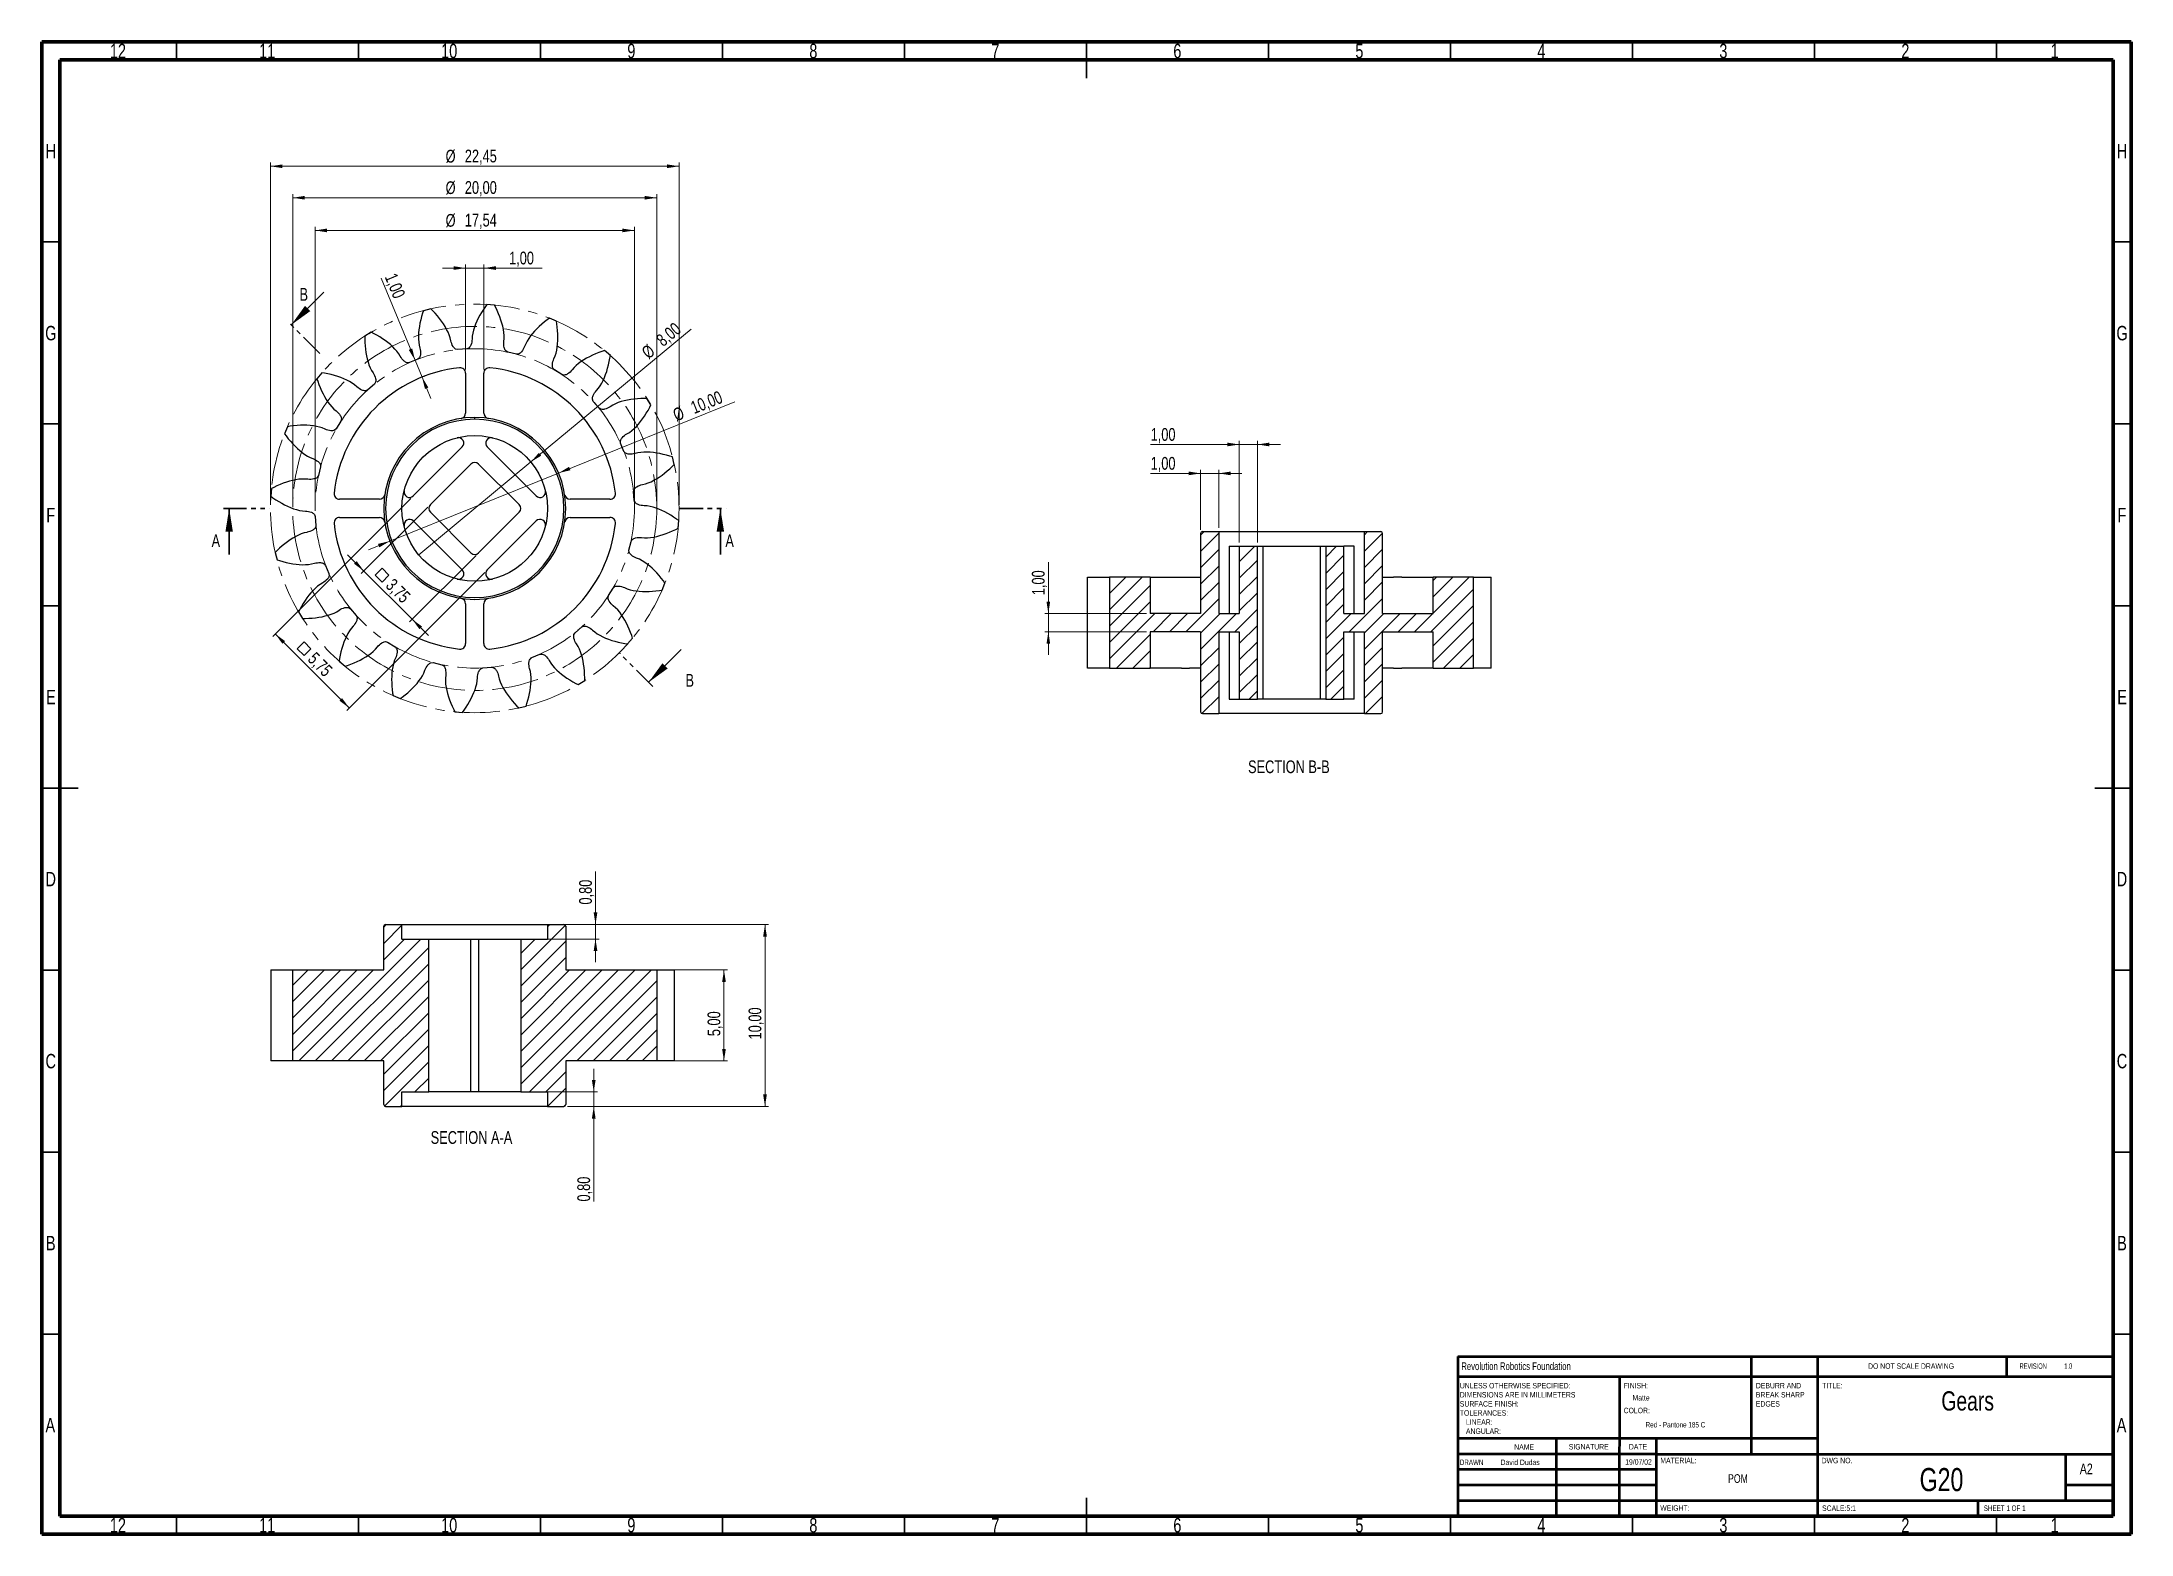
# Model space of a CAD drawing. Header units: millimetres. Extents: x 15 to 589, y 5 to 415.
import ezdxf

# ---------------------------------------------------------------- set-up
doc = ezdxf.new("R2010")
doc.units = ezdxf.units.MM
doc.linetypes.add('CENTERX2', pattern=[20.32, 12.7, -2.54, 2.54, -2.54])
doc.linetypes.add('PHANTOM', pattern=[12.7, 6.35, -1.27, 1.27, -1.27, 1.27, -1.27])
doc.styles.add('SLDTEXTSTYLE0', font='TXT', dxfattribs={"width": 0.75})
doc.styles.add('SLDTEXTSTYLE1', font='TXT', dxfattribs={"width": 0.686449})
doc.styles.add('SLDTEXTSTYLE2', font='TXT', dxfattribs={"width": 0.625})
doc.styles.add('SLDTEXTSTYLE3', font='TXT', dxfattribs={"width": 0.6875})
doc.styles.add('SLDTEXTSTYLE4', font='TXT', dxfattribs={"width": 0.697368})
doc.dimstyles.new('SLDDIMSTYLE0', dxfattribs={"dimtxt": 3.5, "dimasz": 3.302, "dimexe": 0, "dimexo": 0.0625, "dimgap": 0.875, "dimtad": 1, "dimlfac": 0.2, "dimrnd": 1e-09, "dimzin": 12, "dimdsep": 46, "dimtxsty": 'SLDTEXTSTYLE0', "dimsah": 1, "dimcen": 0.09, "dimadec": 0, "dimazin": 3, "dimtfac": 1, "dimtofl": 0, "dimtmove": 0, "dimatfit": 3, "dimfxl": 0, "dimfrac": 2, "dimtolj": 1, "dimtzin": 12, "dimarcsym": 0})
doc.dimstyles.new('SLDDIMSTYLE1', dxfattribs={"dimtxt": 3.5, "dimasz": 3.302, "dimexe": 0, "dimexo": 0.0625, "dimgap": 0.875, "dimtad": 1, "dimlfac": 0.2, "dimrnd": 1e-09, "dimzin": 12, "dimdsep": 46, "dimtxsty": 'SLDTEXTSTYLE0', "dimsah": 1, "dimcen": 0.09, "dimadec": 0, "dimazin": 3, "dimtfac": 1, "dimtmove": 0, "dimatfit": 0, "dimfxl": 0, "dimfrac": 2, "dimtolj": 1, "dimtzin": 12, "dimarcsym": 0})
doc.dimstyles.new('SLDDIMSTYLE2', dxfattribs={"dimtxt": 3.5, "dimasz": 3.302, "dimexe": 0, "dimexo": 0.0625, "dimgap": 0.875, "dimtad": 1, "dimlfac": 0.2, "dimrnd": 1e-09, "dimzin": 12, "dimdsep": 46, "dimtxsty": 'SLDTEXTSTYLE0', "dimblk1": 'NONE', "dimsah": 1, "dimcen": 0, "dimadec": 0, "dimazin": 3, "dimtfac": 1, "dimtmove": 0, "dimatfit": 3, "dimldrblk": 'NONE', "dimfxl": 0, "dimfrac": 2, "dimtolj": 1, "dimtzin": 12, "dimarcsym": 0})
doc.dimstyles.new('SLDDIMSTYLE3', dxfattribs={"dimtxt": 3.5, "dimasz": 3.302, "dimexe": 0, "dimexo": 0.0625, "dimgap": 0.875, "dimtad": 1, "dimlfac": 0.2, "dimrnd": 1e-09, "dimdsep": 46, "dimtxsty": 'SLDTEXTSTYLE0', "dimsah": 1, "dimcen": 0.09, "dimadec": 0, "dimazin": 2, "dimtfac": 1, "dimtmove": 0, "dimatfit": 0, "dimfxl": 0, "dimfrac": 2, "dimtolj": 1, "dimtzin": 12, "dimarcsym": 0})

msp = doc.modelspace()

# ---------------------------------------------------------------- texts
at = {"color": 7, "linetype": 'Continuous', "lineweight": 0}
for s, insert, char_height, attachment_point, style in [('12', (35.92, 414.452), 3.9687, 2, 'SLDTEXTSTYLE0'), ('11', (76.92, 414.452), 3.9687, 2, 'SLDTEXTSTYLE0'), ('10', (126.92, 414.452), 3.9687, 2, 'SLDTEXTSTYLE0'), ('9', (176.96, 414.452), 3.969, 2, 'SLDTEXTSTYLE0'), ('8', (226.96, 414.452), 3.969, 2, 'SLDTEXTSTYLE0'), ('7', (276.96, 414.452), 3.969, 2, 'SLDTEXTSTYLE0'), ('6', (326.96, 414.452), 3.969, 2, 'SLDTEXTSTYLE0'), ('5', (376.96, 414.452), 3.969, 2, 'SLDTEXTSTYLE0'), ('4', (426.96, 414.452), 3.969, 2, 'SLDTEXTSTYLE0'), ('3', (476.96, 414.452), 3.969, 2, 'SLDTEXTSTYLE0'), ('2', (526.96, 414.452), 3.969, 2, 'SLDTEXTSTYLE0'), ('1', (567.96, 414.452), 3.969, 2, 'SLDTEXTSTYLE0'), ('H', (17.49, 386.952), 3.969, 2, 'SLDTEXTSTYLE0'), ('H', (586.49, 386.952), 3.969, 2, 'SLDTEXTSTYLE0'), ('G', (17.487, 336.952), 3.969, 2, 'SLDTEXTSTYLE0'), ('G', (586.487, 336.952), 3.969, 2, 'SLDTEXTSTYLE0'), ('F', (17.458, 286.952), 3.969, 2, 'SLDTEXTSTYLE0'), ('F', (586.458, 286.952), 3.969, 2, 'SLDTEXTSTYLE0'), ('E', (17.508, 236.952), 3.969, 2, 'SLDTEXTSTYLE0'), ('E', (586.508, 236.952), 3.969, 2, 'SLDTEXTSTYLE0'), ('SECTION B-B', (357.599, 217.583), 3.5, 2, 'SLDTEXTSTYLE0'), ('D', (17.453, 186.952), 3.969, 2, 'SLDTEXTSTYLE0'), ('D', (586.453, 186.952), 3.969, 2, 'SLDTEXTSTYLE0'), ('C', (17.459, 136.952), 3.969, 2, 'SLDTEXTSTYLE0'), ('C', (586.459, 136.952), 3.969, 2, 'SLDTEXTSTYLE0'), ('SECTION A-A', (133.044, 115.742), 3.5, 2, 'SLDTEXTSTYLE0'), ('B', (17.471, 86.952), 3.969, 2, 'SLDTEXTSTYLE0'), ('B', (586.471, 86.952), 3.969, 2, 'SLDTEXTSTYLE0'), ('Revolution Robotics Foundation', (404.963, 52.212), 2.11667, 1, 'SLDTEXTSTYLE0'), ('DO NOT SCALE DRAWING', (516.715, 51.937), 1.5, 1, 'SLDTEXTSTYLE0'), ('REVISION           1.0', (558.327, 51.937), 1.5, 1, 'SLDTEXTSTYLE2'), ('FINISH:', (449.564, 46.566), 1.5, 1, 'SLDTEXTSTYLE0'), ('TITLE:', (504.09, 46.576), 1.5, 1, 'SLDTEXTSTYLE0'), ('Matte', (452.005, 43.238), 1.4986, 1, 'SLDTEXTSTYLE0'), ('Gears', (544.069, 44.266), 5.2917, 2, 'SLDTEXTSTYLE0'), ('A', (17.34, 36.952), 3.969, 2, 'SLDTEXTSTYLE0'), ('COLOR:', (449.564, 39.742), 1.5, 1, 'SLDTEXTSTYLE0'), ('Red - Pantone 185 C', (463.792, 35.826), 1.4986, 2, 'SLDTEXTSTYLE4'), ('A', (586.34, 36.952), 3.969, 2, 'SLDTEXTSTYLE0'), ('NAME', (419.506, 29.716), 1.5, 1, 'SLDTEXTSTYLE0'), ('SIGNATURE', (434.494, 29.776), 1.5, 1, 'SLDTEXTSTYLE0'), ('DATE', (451.008, 29.776), 1.5, 1, 'SLDTEXTSTYLE0'), ('DRAWN', (404.554, 25.505), 1.5, 1, 'SLDTEXTSTYLE1'), ('David Dudas', (421.125, 25.503), 1.4986, 2, 'SLDTEXTSTYLE0'), ('19/07/02', (453.647, 25.603), 1.4986, 2, 'SLDTEXTSTYLE0'), ('MATERIAL:', (459.646, 25.986), 1.5, 1, 'SLDTEXTSTYLE0'), ('DWG NO.', (503.953, 25.986), 1.5, 1, 'SLDTEXTSTYLE0'), ('G20', (536.875, 23.181), 6.35, 2, 'SLDTEXTSTYLE0'), ('A2', (574.871, 24.406), 2.9104, 1, 'SLDTEXTSTYLE0'), ('POM', (480.966, 21.486), 2.3813, 2, 'SLDTEXTSTYLE0'), ('WEIGHT:', (459.618, 12.949), 1.4986, 1, 'SLDTEXTSTYLE0'), ('SCALE:5:1', (504.074, 12.9), 1.5, 1, 'SLDTEXTSTYLE0'), ('SHEET 1 OF 1', (548.478, 12.9), 1.5, 1, 'SLDTEXTSTYLE3'), ('12', (35.92, 9.452), 3.9687, 2, 'SLDTEXTSTYLE0'), ('11', (76.92, 9.452), 3.9687, 2, 'SLDTEXTSTYLE0'), ('10', (126.92, 9.452), 3.9687, 2, 'SLDTEXTSTYLE0'), ('9', (176.96, 9.452), 3.969, 2, 'SLDTEXTSTYLE0'), ('8', (226.96, 9.452), 3.969, 2, 'SLDTEXTSTYLE0'), ('7', (276.96, 9.452), 3.969, 2, 'SLDTEXTSTYLE0'), ('6', (326.96, 9.452), 3.969, 2, 'SLDTEXTSTYLE0'), ('5', (376.96, 9.452), 3.969, 2, 'SLDTEXTSTYLE0'), ('4', (426.96, 9.452), 3.969, 2, 'SLDTEXTSTYLE0'), ('3', (476.96, 9.452), 3.969, 2, 'SLDTEXTSTYLE0'), ('2', (526.96, 9.452), 3.969, 2, 'SLDTEXTSTYLE0'), ('1', (567.96, 9.452), 3.969, 2, 'SLDTEXTSTYLE0')]:
    msp.add_mtext(s, dxfattribs=dict(at, insert=insert, char_height=char_height, attachment_point=attachment_point, style=style))
at = {"color": 7, "linetype": 'Continuous', "char_height": 3.5, "attachment_point": 1, "style": 'SLDTEXTSTYLE0'}
for s, insert in [('B', (85.801, 347.357)), ('A', (61.646, 279.666)), ('A', (202.793, 279.666)), ('B', (191.84, 241.319))]:
    msp.add_mtext(s, dxfattribs=dict(at, insert=insert))

# ---------------------------------------------------------------- blocks, each defined once
blk = doc.blocks.new('SW_NOTE_0')
at = {"color": 0, "linetype": 'Continuous', "lineweight": 0, "char_height": 1.5, "attachment_point": 1, "style": 'SLDTEXTSTYLE0'}
for s, insert in [('UNLESS OTHERWISE SPECIFIED:', (0, 1.93)), ('TOLERANCES:', (0, -5.57)), ('SURFACE FINISH:', (0, -3.07)), ('DIMENSIONS ARE IN MILLIMETERS', (0, -0.57)), ('ANGULAR:', (1.69, -10.57)), ('LINEAR:', (1.69, -8.07))]:
    blk.add_mtext(s, dxfattribs=dict(at, insert=insert))
blk = doc.blocks.new('SW_NOTE_0_1')
at = {"color": 0, "linetype": 'Continuous', "lineweight": 0, "char_height": 1.5, "attachment_point": 1, "style": 'SLDTEXTSTYLE0'}
for s, insert in [('DEBURR AND', (0, 1.93)), ('BREAK SHARP', (0, -0.57)), ('EDGES', (0, -3.07))]:
    blk.add_mtext(s, dxfattribs=dict(at, insert=insert))
blk = doc.blocks.new('_D')
at = {"color": 7, "linetype": 'Continuous', "lineweight": 0}
for p, q in [((83.94, 287.81), (83.94, 373.15)), ((183.94, 287.81), (183.94, 373.15)), ((83.94, 372.15), (183.94, 372.15))]:
    blk.add_line(p, q, dxfattribs=at)
at = {"color": 7, "linetype": 'Continuous', "lineweight": 18}
for points in [[(83.94, 372.15), (87.25, 371.65), (87.25, 372.66)], [(183.94, 372.15), (180.64, 372.66), (180.64, 371.65)]]:
    blk.add_solid(points, dxfattribs=at)
at = {"color": 7, "linetype": 'Continuous', "lineweight": 18, "char_height": 3.5, "attachment_point": 1, "style": 'SLDTEXTSTYLE0'}
for s, insert in [('%%c', (125.94, 376.67)), ('20,00', (131.22, 376.72))]:
    blk.add_mtext(s, dxfattribs=dict(at, insert=insert))
blk = doc.blocks.new('_D_1')
at = {"color": 7, "linetype": 'Continuous', "lineweight": 0}
for p, q in [((77.82, 287.81), (77.82, 381.8)), ((77.82, 380.8), (190.07, 380.8)), ((190.07, 287.81), (190.07, 381.8))]:
    blk.add_line(p, q, dxfattribs=at)
at = {"color": 7, "linetype": 'Continuous', "lineweight": 18}
for points in [[(77.82, 380.8), (81.12, 380.3), (81.12, 381.31)], [(190.07, 380.8), (186.77, 381.31), (186.77, 380.3)]]:
    blk.add_solid(points, dxfattribs=at)
at = {"color": 7, "linetype": 'Continuous', "lineweight": 18, "char_height": 3.5, "attachment_point": 1, "style": 'SLDTEXTSTYLE0'}
for s, insert in [('%%c', (125.94, 385.32)), ('22,45', (131.22, 385.37))]:
    blk.add_mtext(s, dxfattribs=dict(at, insert=insert))
blk = doc.blocks.new('_D_2')
at = {"color": 7, "linetype": 'Continuous', "lineweight": 0}
for p, q in [((90.09, 287.81), (90.09, 364.18)), ((90.09, 363.18), (177.8, 363.18)), ((177.8, 287.81), (177.8, 364.18))]:
    blk.add_line(p, q, dxfattribs=at)
at = {"color": 7, "linetype": 'Continuous', "lineweight": 18}
for points in [[(90.09, 363.18), (93.39, 362.67), (93.39, 363.69)], [(177.8, 363.18), (174.5, 363.69), (174.5, 362.67)]]:
    blk.add_solid(points, dxfattribs=at)
at = {"color": 7, "linetype": 'Continuous', "lineweight": 18, "char_height": 3.5, "attachment_point": 1, "style": 'SLDTEXTSTYLE0'}
for s, insert in [('%%c', (125.94, 367.69)), ('17,54', (131.22, 367.75))]:
    blk.add_mtext(s, dxfattribs=dict(at, insert=insert))
blk = doc.blocks.new('_D_3')
at = {"color": 7, "linetype": 'Continuous', "lineweight": 0}
for p, q in [((117.55, 327.49), (108.2, 350.06)), ((119.47, 322.87), (117.55, 327.49)), ((119.47, 322.87), (121.9, 317.01)), ((120, 323.09), (120.39, 323.26))]:
    blk.add_line(p, q, dxfattribs=at)
at = {"color": 7, "linetype": 'Continuous', "lineweight": 18}
for points in [[(117.55, 327.49), (116.76, 330.74), (115.82, 330.35)], [(119.47, 322.87), (120.26, 319.63), (121.2, 320.02)]]:
    blk.add_solid(points, dxfattribs=at)
at = {"color": 7, "linetype": 'Continuous', "lineweight": 18, "insert": (112.37, 351.79), "char_height": 3.5, "attachment_point": 1, "rotation": 292.4996, "style": 'SLDTEXTSTYLE0'}
blk.add_mtext('1,00', dxfattribs=at)
blk = doc.blocks.new('_D_4')
at = {"color": 7, "linetype": 'Continuous', "lineweight": 0}
for p, q in [((156.98, 296.53), (205.39, 316.06)), ((110.61, 277.82), (156.98, 296.53)), ((156.75, 297.09), (156.61, 297.46)), ((110.61, 277.82), (104.72, 275.44)), ((110.39, 278.38), (110.24, 278.75))]:
    blk.add_line(p, q, dxfattribs=at)
at = {"color": 7, "linetype": 'Continuous', "lineweight": 18}
for points in [[(156.98, 296.53), (160.23, 297.3), (159.85, 298.24)], [(110.61, 277.82), (107.36, 277.06), (107.74, 276.11)]]:
    blk.add_solid(points, dxfattribs=at)
at = {"color": 7, "linetype": 'Continuous', "lineweight": 18, "char_height": 3.5, "attachment_point": 1, "rotation": 21.97477, "style": 'SLDTEXTSTYLE0'}
for s, insert in [('10,00', (192.89, 315.94)), ('%%c', (188.01, 313.92))]:
    blk.add_mtext(s, dxfattribs=dict(at, insert=insert))
blk = doc.blocks.new('_D_5')
at = {"color": 7, "linetype": 'Continuous', "lineweight": 0}
for q in [(193.35, 336.06), (118.55, 274.05)]:
    blk.add_line((149.34, 299.57), q, dxfattribs=at)
at = {"color": 7, "linetype": 'Continuous', "lineweight": 18}
blk.add_solid([(149.34, 299.57), (152.21, 301.29), (151.56, 302.07)], dxfattribs=at)
at = {"color": 7, "linetype": 'Continuous', "lineweight": 18, "char_height": 3.5, "attachment_point": 1, "rotation": 39.65949, "style": 'SLDTEXTSTYLE0'}
for s, insert in [('8,00', (183.46, 333.79)), ('%%c', (179.44, 330.38))]:
    blk.add_mtext(s, dxfattribs=dict(at, insert=insert))
blk = doc.blocks.new('_None')
blk = doc.blocks.new('SW_SYMBOL_MOD_BOX')
at = {"color": 0, "linetype": 'Continuous', "lineweight": 18}
for p, q in [((200, 200), (200, 800)), ((200, 800), (800, 800)), ((200, 200), (800, 200)), ((800, 800), (800, 200))]:
    blk.add_line(p, q, dxfattribs=at)
blk = doc.blocks.new('_D_6')
at = {"color": 7, "linetype": 'Continuous', "lineweight": 0}
for p, q in [((121.04, 287.16), (102.78, 268.91)), ((103.49, 269.61), (99, 274.1)), ((134.3, 273.91), (116.04, 255.65)), ((103.49, 269.61), (116.75, 256.36)), ((116.75, 256.36), (121.24, 251.87))]:
    blk.add_line(p, q, dxfattribs=at)
at = {"color": 7, "linetype": 'Continuous', "lineweight": 18}
for points in [[(103.49, 269.61), (101.51, 272.31), (100.8, 271.59)], [(116.75, 256.36), (118.72, 253.66), (119.44, 254.38)]]:
    blk.add_solid(points, dxfattribs=at)
at = {"color": 7, "linetype": 'Continuous', "lineweight": 18, "xscale": 0.004470703125, "yscale": 0.004470703125, "zscale": 0.004470703125, "rotation": 315.0000000000009}
blk.add_blockref('SW_SYMBOL_MOD_BOX', (105.31, 268.48), dxfattribs=at)
at = {"color": 7, "linetype": 'Continuous', "lineweight": 18, "insert": (111.73, 267.83), "char_height": 3.5, "attachment_point": 1, "rotation": 315, "style": 'SLDTEXTSTYLE0'}
blk.add_mtext('3,75', dxfattribs=at)
blk = doc.blocks.new('_D_7')
at = {"color": 7, "linetype": 'Continuous', "lineweight": 0}
for p, q in [((131.44, 352.83), (125.09, 352.83)), ((131.44, 324.95), (131.44, 353.83)), ((131.44, 352.83), (136.44, 352.83)), ((136.44, 324.95), (136.44, 353.83)), ((136.44, 352.83), (152.42, 352.83))]:
    blk.add_line(p, q, dxfattribs=at)
at = {"color": 7, "linetype": 'Continuous', "lineweight": 18}
for points in [[(131.44, 352.83), (128.14, 353.34), (128.14, 352.33)], [(136.44, 352.83), (139.75, 352.33), (139.75, 353.34)]]:
    blk.add_solid(points, dxfattribs=at)
at = {"color": 7, "linetype": 'Continuous', "lineweight": 18, "insert": (143.37, 357.35), "char_height": 3.5, "attachment_point": 1, "style": 'SLDTEXTSTYLE0'}
blk.add_mtext('1,00', dxfattribs=at)
blk = doc.blocks.new('_D_8')
at = {"color": 7, "linetype": 'Continuous', "lineweight": 0}
for p, q in [((116.36, 289.55), (78.43, 251.62)), ((136.68, 269.22), (98.76, 231.29)), ((79.13, 252.33), (99.46, 232))]:
    blk.add_line(p, q, dxfattribs=at)
at = {"color": 7, "linetype": 'Continuous', "lineweight": 18}
for points in [[(79.13, 252.33), (81.11, 249.64), (81.83, 250.35)], [(99.46, 232), (97.49, 234.69), (96.77, 233.98)]]:
    blk.add_solid(points, dxfattribs=at)
at = {"color": 7, "linetype": 'Continuous', "lineweight": 18, "xscale": 0.004470703125, "yscale": 0.004470703125, "zscale": 0.004470703125, "rotation": 315.0000000000008}
blk.add_blockref('SW_SYMBOL_MOD_BOX', (83.88, 248.27), dxfattribs=at)
at = {"color": 7, "linetype": 'Continuous', "lineweight": 18, "insert": (90.31, 247.62), "char_height": 3.5, "attachment_point": 1, "rotation": 315, "style": 'SLDTEXTSTYLE0'}
blk.add_mtext('5,75', dxfattribs=at)
blk = doc.blocks.new('_D_9')
at = {"color": 7, "linetype": 'Continuous', "lineweight": 0}
for p, q in [((173.59, 160.01), (203.41, 160.01)), ((202.41, 160.01), (202.41, 135.01)), ((172.09, 135.01), (203.41, 135.01))]:
    blk.add_line(p, q, dxfattribs=at)
at = {"color": 7, "linetype": 'Continuous', "lineweight": 18}
for points in [[(202.41, 160.01), (201.9, 156.7), (202.92, 156.7)], [(202.41, 135.01), (202.92, 138.31), (201.9, 138.31)]]:
    blk.add_solid(points, dxfattribs=at)
at = {"color": 7, "linetype": 'Continuous', "lineweight": 18, "insert": (197.9, 141.82), "char_height": 3.5, "attachment_point": 1, "rotation": 90, "style": 'SLDTEXTSTYLE0'}
blk.add_mtext('5,00', dxfattribs=at)
blk = doc.blocks.new('_D_10')
at = {"color": 7, "linetype": 'Continuous', "lineweight": 0}
for p, q in [((167.12, 172.51), (167.12, 187.03)), ((159.44, 172.51), (168.12, 172.51)), ((167.12, 168.51), (167.12, 172.51)), ((147.14, 168.51), (168.12, 168.51)), ((167.12, 168.51), (167.12, 162.16))]:
    blk.add_line(p, q, dxfattribs=at)
at = {"color": 7, "linetype": 'Continuous', "lineweight": 18}
for points in [[(167.12, 172.51), (167.63, 175.81), (166.61, 175.81)], [(167.12, 168.51), (166.61, 165.2), (167.63, 165.2)]]:
    blk.add_solid(points, dxfattribs=at)
at = {"color": 7, "linetype": 'Continuous', "lineweight": 18, "insert": (162.61, 177.98), "char_height": 3.5, "attachment_point": 1, "rotation": 90, "style": 'SLDTEXTSTYLE0'}
blk.add_mtext('0,80', dxfattribs=at)
blk = doc.blocks.new('_D_11')
at = {"color": 7, "linetype": 'Continuous', "lineweight": 0}
for p, q in [((114.94, 172.51), (214.68, 172.51)), ((213.68, 172.51), (213.68, 122.51)), ((159.44, 122.51), (214.68, 122.51))]:
    blk.add_line(p, q, dxfattribs=at)
at = {"color": 7, "linetype": 'Continuous', "lineweight": 18}
for points in [[(213.68, 172.51), (213.17, 169.2), (214.19, 169.2)], [(213.68, 122.51), (214.19, 125.81), (213.17, 125.81)]]:
    blk.add_solid(points, dxfattribs=at)
at = {"color": 7, "linetype": 'Continuous', "lineweight": 18, "insert": (209.17, 140.93), "char_height": 3.5, "attachment_point": 1, "rotation": 90, "style": 'SLDTEXTSTYLE0'}
blk.add_mtext('10,00', dxfattribs=at)
blk = doc.blocks.new('_D_12')
at = {"color": 7, "linetype": 'Continuous', "lineweight": 0}
for p, q in [((166.63, 126.51), (166.63, 132.86)), ((147.14, 126.51), (167.63, 126.51)), ((166.63, 126.51), (166.63, 122.51)), ((159.44, 122.51), (167.63, 122.51)), ((166.63, 122.51), (166.63, 96.4))]:
    blk.add_line(p, q, dxfattribs=at)
at = {"color": 7, "linetype": 'Continuous', "lineweight": 18}
for points in [[(166.63, 126.51), (167.14, 129.81), (166.12, 129.81)], [(166.63, 122.51), (166.12, 119.2), (167.14, 119.2)]]:
    blk.add_solid(points, dxfattribs=at)
at = {"color": 7, "linetype": 'Continuous', "lineweight": 18, "insert": (162.12, 96.4), "char_height": 3.5, "attachment_point": 1, "rotation": 90, "style": 'SLDTEXTSTYLE0'}
blk.add_mtext('0,80', dxfattribs=at)
blk = doc.blocks.new('_D_13')
at = {"color": 7, "linetype": 'Continuous', "lineweight": 0}
for p, q in [((291.52, 257.93), (291.52, 272.02)), ((318.48, 257.93), (290.52, 257.93)), ((318.48, 252.93), (290.52, 252.93)), ((291.52, 257.93), (291.52, 252.93)), ((291.52, 252.93), (291.52, 246.58))]:
    blk.add_line(p, q, dxfattribs=at)
at = {"color": 7, "linetype": 'Continuous', "lineweight": 18}
for points in [[(291.52, 257.93), (292.02, 261.23), (291.01, 261.23)], [(291.52, 252.93), (291.01, 249.63), (292.02, 249.63)]]:
    blk.add_solid(points, dxfattribs=at)
at = {"color": 7, "linetype": 'Continuous', "lineweight": 18, "insert": (287, 262.97), "char_height": 3.5, "attachment_point": 1, "rotation": 90, "style": 'SLDTEXTSTYLE0'}
blk.add_mtext('1,00', dxfattribs=at)
blk = doc.blocks.new('_D_14')
at = {"color": 7, "linetype": 'Continuous', "lineweight": 0}
for p, q in [((333.34, 296.43), (319.62, 296.43)), ((333.34, 280.93), (333.34, 297.43)), ((333.34, 296.43), (338.34, 296.43)), ((338.34, 281.43), (338.34, 297.43)), ((338.34, 296.43), (344.69, 296.43))]:
    blk.add_line(p, q, dxfattribs=at)
at = {"color": 7, "linetype": 'Continuous', "lineweight": 18}
for points in [[(333.34, 296.43), (330.04, 296.94), (330.04, 295.92)], [(338.34, 296.43), (341.64, 295.92), (341.64, 296.94)]]:
    blk.add_solid(points, dxfattribs=at)
at = {"color": 7, "linetype": 'Continuous', "lineweight": 18, "insert": (319.62, 300.94), "char_height": 3.5, "attachment_point": 1, "style": 'SLDTEXTSTYLE0'}
blk.add_mtext('1,00', dxfattribs=at)
blk = doc.blocks.new('_D_15')
at = {"color": 7, "linetype": 'Continuous', "lineweight": 0}
for p, q in [((343.96, 304.37), (319.62, 304.37)), ((343.96, 277.43), (343.96, 305.37)), ((343.96, 304.37), (348.96, 304.37)), ((348.96, 277.43), (348.96, 305.37)), ((348.96, 304.37), (355.31, 304.37))]:
    blk.add_line(p, q, dxfattribs=at)
at = {"color": 7, "linetype": 'Continuous', "lineweight": 18}
for points in [[(343.96, 304.37), (340.66, 304.88), (340.66, 303.86)], [(348.96, 304.37), (352.26, 303.86), (352.26, 304.88)]]:
    blk.add_solid(points, dxfattribs=at)
at = {"color": 7, "linetype": 'Continuous', "lineweight": 18, "insert": (319.62, 308.88), "char_height": 3.5, "attachment_point": 1, "style": 'SLDTEXTSTYLE0'}
blk.add_mtext('1,00', dxfattribs=at)

# ---------------------------------------------------------------- dimensions: what is measured, and where the dimension line sits
at = {"color": 7, "linetype": 'Continuous', "lineweight": 18}
for base, p1, p2, picture, middle in [((190.068, 380.805), (77.819, 286.81), (190.068, 286.81), '_D_1', (134.402, 380.805)), ((183.944, 372.154), (83.944, 286.81), (183.944, 286.81), '_D', (134.402, 372.154)), ((177.802, 363.182), (90.085, 286.81), (177.802, 286.81), '_D_2', (134.402, 363.182))]:
    dim = msp.add_linear_dim(base=base, p1=p1, p2=p2, text='%%c<>', dimstyle='SLDDIMSTYLE0', dxfattribs=at)
    dim.commit()
    dim.dimension.update_dxf_attribs({"geometry": picture, "text_midpoint": middle, "dimtype": 160})
for base, p1, p2, picture, middle in [((136.444, 352.834), (131.444, 323.954), (136.444, 323.954), '_D_7', (147.895, 352.834)), ((348.963, 304.37), (343.963, 276.431), (348.963, 276.431), '_D_15', (324.148, 304.37)), ((338.338, 296.431), (333.338, 279.931), (338.338, 280.431), '_D_14', (324.148, 296.431))]:
    dim = msp.add_linear_dim(base=base, p1=p1, p2=p2, dimstyle='SLDDIMSTYLE1', dxfattribs=at)
    dim.commit()
    dim.dimension.update_dxf_attribs({"geometry": picture, "text_midpoint": middle, "dimtype": 160})
for base, p1, p2, angle, dimstyle, picture, middle in [((117.552, 327.492), (119.074, 322.711), (118.29, 327.798), 292.499602, 'SLDDIMSTYLE1', '_D_3', (109.935, 345.882)), ((291.516, 252.931), (319.479, 257.931), (319.479, 252.931), 90, 'SLDDIMSTYLE1', '_D_13', (291.516, 267.495)), ((167.122, 172.506), (146.141, 168.506), (158.444, 172.506), 90, 'SLDDIMSTYLE3', '_D_10', (167.122, 182.506)), ((213.68, 122.506), (113.944, 172.506), (158.444, 122.506), 90, 'SLDDIMSTYLE0', '_D_11', (213.68, 146.754)), ((202.41, 135.006), (172.587, 160.006), (171.087, 135.006), 90, 'SLDDIMSTYLE0', '_D_9', (202.41, 146.35)), ((166.632, 122.506), (146.141, 126.506), (158.444, 122.506), 90, 'SLDDIMSTYLE3', '_D_12', (166.632, 100.931))]:
    dim = msp.add_linear_dim(base=base, p1=p1, p2=p2, angle=angle, dimstyle=dimstyle, dxfattribs=at)
    dim.commit()
    dim.dimension.update_dxf_attribs({"geometry": picture, "text_midpoint": middle, "dimtype": 160})
dim = msp.add_diameter_dim_2p(p1=(118.547, 274.046), p2=(149.341, 299.575), dimstyle='SLDDIMSTYLE2', dxfattribs=at)
dim.commit()
dim.dimension.update_dxf_attribs({"geometry": '_D_5', "text_midpoint": (187.872, 331.518), "dimtype": 163})
for base, p1, p2, angle, text, picture, middle in [((156.98, 296.531), (110.76, 277.455), (157.128, 296.165), 21.974769, '%%c<>', '_D_4', (197.546, 312.9)), ((99.464, 232.001), (117.062, 290.258), (137.392, 269.928), 315, '{\\fGDT;o}<>', '_D_8', (88.51, 242.955)), ((116.748, 256.356), (121.746, 287.871), (135.004, 274.612), 315, '{\\fGDT;o}<>', '_D_6', (109.935, 263.169))]:
    dim = msp.add_linear_dim(base=base, p1=p1, p2=p2, angle=angle, text=text, dimstyle='SLDDIMSTYLE1', dxfattribs=at)
    dim.commit()
    dim.dimension.update_dxf_attribs({"geometry": picture, "text_midpoint": middle, "dimtype": 160})

# ---------------------------------------------------------------- hatches: boundary and pattern name
at = {"linetype": 'Continuous', "lineweight": 18}
h = msp.add_hatch(dxfattribs=at)
h.set_pattern_fill('ANSI31', style=0)
edge = h.paths.add_edge_path(flags=0)
edge.add_line((319.479, 267.931), (308.349, 267.931))
edge.add_line((308.349, 267.931), (308.349, 242.931))
edge.add_line((308.349, 242.931), (319.479, 242.931))
edge.add_line((319.479, 242.931), (319.479, 252.931))
edge.add_line((319.479, 252.931), (333.338, 252.931))
edge.add_line((333.338, 252.931), (333.338, 230.931))
edge.add_arc((333.838, 230.931), 0.5, 180, 270)
edge.add_line((333.838, 230.431), (338.338, 230.431))
edge.add_line((338.338, 230.431), (338.338, 252.931))
edge.add_line((338.338, 252.931), (343.963, 252.931))
edge.add_line((343.963, 252.931), (343.963, 234.431))
edge.add_line((343.963, 234.431), (348.963, 234.431))
edge.add_line((348.963, 234.431), (348.963, 276.431))
edge.add_line((348.963, 276.431), (343.963, 276.431))
edge.add_line((343.963, 276.431), (343.963, 257.931))
edge.add_line((343.963, 257.931), (338.338, 257.931))
edge.add_line((338.338, 257.931), (338.338, 280.431))
edge.add_line((338.338, 280.431), (333.838, 280.431))
edge.add_arc((333.838, 279.931), 0.5, 90, 180)
edge.add_line((333.338, 279.931), (333.338, 257.931))
edge.add_line((333.338, 257.931), (319.479, 257.931))
edge.add_line((319.479, 257.931), (319.479, 267.931))
h = msp.add_hatch(dxfattribs=at)
h.set_pattern_fill('ANSI31', style=0)
edge = h.paths.add_edge_path(flags=0)
edge.add_line((397.196, 252.931), (397.196, 242.931))
edge.add_line((397.196, 242.931), (408.326, 242.931))
edge.add_line((408.326, 242.931), (408.326, 267.931))
edge.add_line((408.326, 267.931), (397.196, 267.931))
edge.add_line((397.196, 267.931), (397.196, 257.931))
edge.add_line((397.196, 257.931), (383.338, 257.931))
edge.add_line((383.338, 257.931), (383.338, 279.931))
edge.add_arc((382.838, 279.931), 0.5, 0, 90)
edge.add_line((382.838, 280.431), (378.338, 280.431))
edge.add_line((378.338, 280.431), (378.338, 257.931))
edge.add_line((378.338, 257.931), (372.713, 257.931))
edge.add_line((372.713, 257.931), (372.713, 276.431))
edge.add_line((372.713, 276.431), (367.713, 276.431))
edge.add_line((367.713, 276.431), (367.713, 234.431))
edge.add_line((367.713, 234.431), (372.713, 234.431))
edge.add_line((372.713, 234.431), (372.713, 252.931))
edge.add_line((372.713, 252.931), (378.338, 252.931))
edge.add_line((378.338, 252.931), (378.338, 230.431))
edge.add_line((378.338, 230.431), (382.838, 230.431))
edge.add_arc((382.838, 230.931), 0.5, 270, 360)
edge.add_line((383.338, 230.931), (383.338, 252.931))
edge.add_line((383.338, 252.931), (397.196, 252.931))
h = msp.add_hatch(dxfattribs=at)
h.set_pattern_fill('ANSI31', style=0)
edge = h.paths.add_edge_path(flags=0)
edge.add_line((108.944, 160.006), (83.955, 160.006))
edge.add_line((83.955, 160.006), (83.955, 135.006))
edge.add_line((83.955, 135.006), (108.944, 135.006))
edge.add_line((108.944, 135.006), (108.944, 123.006))
edge.add_arc((109.444, 123.006), 0.5, 180, 270)
edge.add_line((109.444, 122.506), (113.944, 122.506))
edge.add_line((113.944, 122.506), (113.944, 126.506))
edge.add_line((113.944, 126.506), (121.307, 126.506))
edge.add_line((121.307, 126.506), (121.307, 168.506))
edge.add_line((121.307, 168.506), (113.944, 168.506))
edge.add_line((113.944, 168.506), (113.944, 172.506))
edge.add_line((113.944, 172.506), (109.444, 172.506))
edge.add_arc((109.444, 172.006), 0.5, 90, 180)
edge.add_line((108.944, 172.006), (108.944, 160.006))
h = msp.add_hatch(dxfattribs=at)
h.set_pattern_fill('ANSI31', style=0)
edge = h.paths.add_edge_path(flags=0)
edge.add_line((183.932, 160.006), (158.944, 160.006))
edge.add_line((158.944, 160.006), (158.944, 172.006))
edge.add_arc((158.444, 172.006), 0.5, 0, 90)
edge.add_line((158.444, 172.506), (153.944, 172.506))
edge.add_line((153.944, 172.506), (153.944, 168.506))
edge.add_line((153.944, 168.506), (146.581, 168.506))
edge.add_line((146.581, 168.506), (146.581, 126.506))
edge.add_line((146.581, 126.506), (153.944, 126.506))
edge.add_line((153.944, 126.506), (153.944, 122.506))
edge.add_line((153.944, 122.506), (158.444, 122.506))
edge.add_arc((158.444, 123.006), 0.5, 270, 360)
edge.add_line((158.944, 123.006), (158.944, 135.006))
edge.add_line((158.944, 135.006), (183.932, 135.006))
edge.add_line((183.932, 135.006), (183.932, 160.006))

# ---------------------------------------------------------------- linework, layer by layer
at = {"color": 7, "linetype": 'Continuous', "lineweight": 70}
for p, q in [((15, 5), (15, 415)), ((15, 415), (589, 415)), ((589, 415), (589, 5)), ((20, 10), (20, 410)), ((20, 410), (584, 410)), ((584, 410), (584, 10)), ((584, 10), (20, 10)), ((589, 5), (15, 5))]:
    msp.add_line(p, q, dxfattribs=at)
at = {"color": 7, "linetype": 'Continuous', "lineweight": 35}
for p, q in [((52, 410), (52, 415)), ((102, 410), (102, 415)), ((152, 410), (152, 415)), ((202, 410), (202, 415)), ((252, 410), (252, 415)), ((302, 415), (302, 405)), ((302, 410), (302, 415)), ((352, 410), (352, 415)), ((402, 410), (402, 415)), ((452, 410), (452, 415)), ((502, 410), (502, 415)), ((552, 410), (552, 415)), ((20, 360), (15, 360)), ((584, 360), (589, 360)), ((92.508, 346.207), (83.527, 337.227)), ((20, 310), (15, 310)), ((584, 310), (589, 310)), ((66.473, 274.11), (66.473, 286.81)), ((201.414, 274.11), (201.414, 286.81)), ((20, 260), (15, 260)), ((584, 260), (589, 260)), ((190.69, 248.025), (181.709, 239.045)), ((15, 210), (25, 210)), ((20, 210), (15, 210)), ((589, 210), (579, 210)), ((584, 210), (589, 210)), ((20, 160), (15, 160)), ((584, 160), (589, 160)), ((20, 110), (15, 110)), ((584, 110), (589, 110)), ((20, 60), (15, 60)), ((584, 60), (589, 60)), ((302, 5), (302, 15)), ((52, 10), (52, 5)), ((102, 10), (102, 5)), ((152, 10), (152, 5)), ((202, 10), (202, 5)), ((252, 10), (252, 5)), ((302, 10), (302, 5)), ((352, 10), (352, 5)), ((402, 10), (402, 5)), ((452, 10), (452, 5)), ((502, 10), (502, 5)), ((552, 10), (552, 5))]:
    msp.add_line(p, q, dxfattribs=at)
at = {"color": 7, "linetype": 'Continuous', "lineweight": 25}
for p, q in [((119.326, 339.516), (119.093, 338.602)), ((119.594, 340.435), (119.326, 339.516)), ((119.817, 341.128), (119.594, 340.435)), ((121.871, 341.621), (119.817, 341.128)), ((122.384, 341.105), (121.871, 341.621)), ((123.04, 340.408), (122.384, 341.105)), ((123.663, 339.699), (123.04, 340.408)), ((124.251, 338.98), (123.663, 339.699)), ((124.804, 338.25), (124.251, 338.98)), ((134.924, 339.047), (134.531, 338.236)), ((135.356, 339.854), (134.924, 339.047)), ((135.824, 340.656), (135.356, 339.854)), ((136.328, 341.454), (135.824, 340.656)), ((136.867, 342.245), (136.328, 341.454)), ((137.294, 342.834), (136.867, 342.245)), ((139.399, 342.669), (137.294, 342.834)), ((139.728, 342.02), (139.399, 342.669)), ((140.137, 341.154), (139.728, 342.02)), ((140.51, 340.287), (140.137, 341.154)), ((140.847, 339.421), (140.51, 340.287)), ((141.147, 338.557), (140.847, 339.421)), ((154.442, 339.057), (153.855, 338.628)), ((156.393, 338.249), (154.442, 339.057)), ((105.524, 335.207), (103.724, 334.104)), ((103.724, 334.104), (103.725, 333.376)), ((103.725, 333.376), (103.754, 332.419)), ((106.172, 334.876), (105.524, 335.207)), ((107.012, 334.415), (106.172, 334.876)), ((107.823, 333.934), (107.012, 334.415)), ((108.605, 333.431), (107.823, 333.934)), ((109.355, 332.908), (108.605, 333.431)), ((118.528, 335.018), (118.487, 334.146)), ((118.487, 334.146), (118.491, 333.288)), ((118.491, 333.288), (118.548, 332.446)), ((118.611, 335.9), (118.528, 335.018)), ((118.734, 336.793), (118.611, 335.9)), ((118.895, 337.694), (118.734, 336.793)), ((119.093, 338.602), (118.895, 337.694)), ((125.319, 337.511), (124.804, 338.25)), ((125.794, 336.762), (125.319, 337.511)), ((126.226, 336.004), (125.794, 336.762)), ((126.611, 335.237), (126.226, 336.004)), ((126.943, 334.461), (126.611, 335.237)), ((127.205, 333.674), (126.943, 334.461)), ((127.376, 332.874), (127.205, 333.674)), ((133.184, 332.925), (133.117, 332.515)), ((133.224, 333.334), (133.184, 332.925)), ((133.268, 334.151), (133.224, 333.334)), ((133.404, 334.97), (133.268, 334.151)), ((133.61, 335.788), (133.404, 334.97)), ((133.871, 336.606), (133.61, 335.788)), ((134.179, 337.422), (133.871, 336.606)), ((134.531, 338.236), (134.179, 337.422)), ((141.408, 337.695), (141.147, 338.557)), ((141.628, 336.836), (141.408, 337.695)), ((141.806, 335.981), (141.628, 336.836)), ((141.935, 335.133), (141.806, 335.981)), ((141.932, 332.649), (142.017, 333.463)), ((142.011, 334.292), (141.935, 335.133)), ((142.017, 333.463), (142.011, 334.292)), ((148.762, 333.494), (148.313, 332.779)), ((149.262, 334.191), (148.762, 333.494)), ((149.808, 334.872), (149.262, 334.191)), ((150.394, 335.537), (149.808, 334.872)), ((151.018, 336.187), (150.394, 335.537)), ((151.678, 336.821), (151.018, 336.187)), ((152.371, 337.44), (151.678, 336.821)), ((153.097, 338.042), (152.371, 337.44)), ((153.855, 338.628), (153.097, 338.042)), ((156.506, 337.53), (156.393, 338.249)), ((156.627, 336.58), (156.506, 337.53)), ((156.714, 335.641), (156.627, 336.58)), ((156.767, 334.713), (156.714, 335.641)), ((156.785, 333.798), (156.767, 334.713)), ((156.767, 332.897), (156.785, 333.798)), ((103.754, 332.419), (103.815, 331.478)), ((103.815, 331.478), (103.908, 330.553)), ((103.908, 330.553), (104.033, 329.647)), ((104.033, 329.647), (104.192, 328.76)), ((104.192, 328.76), (104.386, 327.894)), ((104.386, 327.894), (104.616, 327.053)), ((110.073, 332.364), (109.355, 332.908)), ((110.756, 331.799), (110.073, 332.364)), ((111.402, 331.211), (110.756, 331.799)), ((112.005, 330.601), (111.402, 331.211)), ((112.561, 329.966), (112.005, 330.601)), ((113.053, 329.298), (112.561, 329.966)), ((113.463, 328.59), (113.053, 329.298)), ((113.685, 328.244), (113.463, 328.59)), ((113.931, 327.909), (113.685, 328.244)), ((114.207, 327.589), (113.931, 327.909)), ((114.523, 327.289), (114.207, 327.589)), ((114.703, 327.148), (114.523, 327.289)), ((118.29, 327.798), (116.029, 326.862)), ((118.758, 328.191), (118.29, 327.798)), ((118.548, 332.446), (118.672, 331.625)), ((118.672, 331.625), (118.883, 330.835)), ((118.896, 328.459), (118.758, 328.191)), ((118.883, 330.835), (118.971, 330.433)), ((118.977, 328.705), (118.896, 328.459)), ((118.971, 330.433), (119.033, 330.023)), ((119.026, 328.939), (118.977, 328.705)), ((119.053, 329.165), (119.026, 328.939)), ((119.033, 330.023), (119.065, 329.602)), ((119.065, 329.602), (119.053, 329.165)), ((127.48, 332.476), (127.376, 332.874)), ((127.611, 332.082), (127.48, 332.476)), ((127.774, 331.693), (127.611, 332.082)), ((127.982, 331.309), (127.774, 331.693)), ((128.11, 331.12), (127.982, 331.309)), ((128.26, 330.933), (128.11, 331.12)), ((128.443, 330.751), (128.26, 330.933)), ((128.688, 330.575), (128.443, 330.751)), ((129.283, 330.437), (128.688, 330.575)), ((131.722, 330.629), (129.283, 330.437)), ((132.289, 330.859), (131.722, 330.629)), ((132.503, 331.07), (132.289, 330.859)), ((132.656, 331.279), (132.503, 331.07)), ((132.774, 331.487), (132.656, 331.279)), ((132.871, 331.693), (132.774, 331.487)), ((133.016, 332.105), (132.871, 331.693)), ((133.117, 332.515), (133.016, 332.105)), ((141.908, 332.238), (141.932, 332.649)), ((141.911, 331.823), (141.908, 332.238)), ((141.946, 331.402), (141.911, 331.823)), ((142.025, 330.973), (141.946, 331.402)), ((142.088, 330.754), (142.025, 330.973)), ((142.173, 330.53), (142.088, 330.754)), ((142.291, 330.3), (142.173, 330.53)), ((142.469, 330.057), (142.291, 330.3)), ((142.993, 329.742), (142.469, 330.057)), ((145.372, 329.171), (142.993, 329.742)), ((145.981, 329.214), (145.372, 329.171)), ((146.251, 329.349), (145.981, 329.214)), ((146.46, 329.501), (146.251, 329.349)), ((146.638, 329.662), (146.46, 329.501)), ((146.793, 329.828), (146.638, 329.662)), ((147.058, 330.175), (146.793, 329.828)), ((147.281, 330.534), (147.058, 330.175)), ((147.471, 330.903), (147.281, 330.534)), ((147.636, 331.279), (147.471, 330.903)), ((147.93, 332.043), (147.636, 331.279)), ((148.313, 332.779), (147.93, 332.043)), ((155.431, 327.158), (155.557, 327.554)), ((155.557, 327.554), (155.706, 327.937)), ((155.706, 327.937), (156.038, 328.685)), ((156.038, 328.685), (156.289, 329.476)), ((156.289, 329.476), (156.477, 330.298)), ((156.477, 330.298), (156.615, 331.145)), ((156.615, 331.145), (156.711, 332.013)), ((156.711, 332.013), (156.767, 332.897)), ((163.883, 327.617), (163.154, 327.139)), ((164.647, 328.069), (163.883, 327.617)), ((165.441, 328.494), (164.647, 328.069)), ((166.264, 328.893), (165.441, 328.494)), ((167.115, 329.267), (166.264, 328.893)), ((167.992, 329.616), (167.115, 329.267)), ((168.893, 329.94), (167.992, 329.616)), ((169.584, 330.166), (168.893, 329.94)), ((171.19, 328.794), (169.584, 330.166)), ((170.896, 327.135), (171.075, 328.076)), ((171.075, 328.076), (171.19, 328.794)), ((91.96, 324.056), (90.588, 322.451)), ((90.588, 322.451), (90.814, 321.759)), ((90.814, 321.759), (91.138, 320.858)), ((92.678, 323.941), (91.96, 324.056)), ((93.619, 323.763), (92.678, 323.941)), ((94.539, 323.555), (93.619, 323.763)), ((95.438, 323.319), (94.539, 323.555)), ((96.314, 323.054), (95.438, 323.319)), ((97.165, 322.758), (96.314, 323.054)), ((97.989, 322.431), (97.165, 322.758)), ((98.784, 322.073), (97.989, 322.431)), ((99.547, 321.679), (98.784, 322.073)), ((100.271, 321.246), (99.547, 321.679)), ((104.616, 327.053), (104.885, 326.238)), ((104.885, 326.238), (105.2, 325.455)), ((105.2, 325.455), (105.571, 324.713)), ((105.571, 324.713), (106.016, 324.026)), ((106.016, 324.026), (106.223, 323.671)), ((106.223, 323.671), (106.41, 323.3)), ((106.714, 321.473), (106.39, 320.955)), ((106.41, 323.3), (106.57, 322.909)), ((106.57, 322.909), (106.694, 322.491)), ((106.694, 322.491), (106.737, 322.267)), ((106.763, 321.771), (106.714, 321.473)), ((106.737, 322.267), (106.763, 322.029)), ((106.763, 322.029), (106.763, 321.771)), ((114.903, 327.017), (114.703, 327.148)), ((115.134, 326.9), (114.903, 327.017)), ((115.421, 326.809), (115.134, 326.9)), ((116.029, 326.862), (115.421, 326.809)), ((131.444, 323.954), (131.444, 313.006)), ((136.444, 313.006), (136.444, 323.954)), ((155.268, 326.087), (155.277, 326.314)), ((155.28, 325.848), (155.268, 326.087)), ((155.277, 326.314), (155.334, 326.747)), ((155.321, 325.592), (155.28, 325.848)), ((155.416, 325.306), (155.321, 325.592)), ((155.334, 326.747), (155.431, 327.158)), ((155.816, 324.845), (155.416, 325.306)), ((157.903, 323.566), (155.816, 324.845)), ((158.496, 323.419), (157.903, 323.566)), ((158.794, 323.464), (158.496, 323.419)), ((159.04, 323.544), (158.794, 323.464)), ((159.258, 323.642), (159.04, 323.544)), ((159.457, 323.752), (159.258, 323.642)), ((159.817, 324), (159.457, 323.752)), ((160.14, 324.273), (159.817, 324)), ((160.435, 324.564), (160.14, 324.273)), ((160.708, 324.871), (160.435, 324.564)), ((161.224, 325.507), (160.708, 324.871)), ((161.815, 326.089), (161.224, 325.507)), ((162.463, 326.63), (161.815, 326.089)), ((163.154, 327.139), (162.463, 326.63)), ((168.812, 321.207), (169.206, 321.97)), ((169.206, 321.97), (169.565, 322.765)), ((169.565, 322.765), (169.892, 323.589)), ((169.892, 323.589), (170.187, 324.44)), ((170.187, 324.44), (170.453, 325.316)), ((170.453, 325.316), (170.689, 326.215)), ((170.689, 326.215), (170.896, 327.135)), ((91.138, 320.858), (91.487, 319.981)), ((91.487, 319.981), (91.861, 319.13)), ((91.861, 319.13), (92.26, 318.307)), ((92.26, 318.307), (92.685, 317.513)), ((92.685, 317.513), (93.136, 316.75)), ((93.136, 316.75), (93.615, 316.02)), ((93.615, 316.02), (94.124, 315.329)), ((100.946, 320.763), (100.271, 321.246)), ((101.555, 320.216), (100.946, 320.763)), ((101.873, 319.956), (101.555, 320.216)), ((102.21, 319.714), (101.873, 319.956)), ((102.571, 319.494), (102.21, 319.714)), ((102.965, 319.306), (102.571, 319.494)), ((103.179, 319.228), (102.965, 319.306)), ((103.41, 319.165), (103.179, 319.228)), ((103.666, 319.126), (103.41, 319.165)), ((103.967, 319.128), (103.666, 319.126)), ((104.53, 319.366), (103.967, 319.128)), ((106.39, 320.955), (104.53, 319.366)), ((166.259, 317.088), (166.299, 317.344)), ((166.261, 316.787), (166.259, 317.088)), ((166.499, 316.224), (166.261, 316.787)), ((166.299, 317.344), (166.362, 317.574)), ((166.362, 317.574), (166.44, 317.789)), ((166.44, 317.789), (166.628, 318.183)), ((168.089, 314.363), (166.499, 316.224)), ((166.628, 318.183), (166.847, 318.544)), ((166.847, 318.544), (167.089, 318.881)), ((167.089, 318.881), (167.35, 319.199)), ((167.35, 319.199), (167.897, 319.808)), ((167.897, 319.808), (168.379, 320.483)), ((168.379, 320.483), (168.812, 321.207)), ((173.372, 315.869), (172.589, 315.554)), ((174.187, 316.138), (173.372, 315.869)), ((175.028, 316.368), (174.187, 316.138)), ((175.894, 316.562), (175.028, 316.368)), ((176.78, 316.721), (175.894, 316.562)), ((177.687, 316.846), (176.78, 316.721)), ((178.611, 316.939), (177.687, 316.846)), ((179.553, 317), (178.611, 316.939)), ((180.51, 317.029), (179.553, 317)), ((181.238, 317.03), (180.51, 317.029)), ((182.341, 315.23), (181.238, 317.03)), ((94.124, 315.329), (94.665, 314.681)), ((94.665, 314.681), (95.247, 314.09)), ((95.247, 314.09), (95.882, 313.574)), ((95.882, 313.574), (96.189, 313.301)), ((97.188, 310.769), (95.909, 308.683)), ((96.189, 313.301), (96.481, 313.006)), ((96.481, 313.006), (96.754, 312.683)), ((96.754, 312.683), (97.002, 312.324)), ((97.002, 312.324), (97.112, 312.124)), ((97.112, 312.124), (97.21, 311.906)), ((97.335, 311.362), (97.188, 310.769)), ((97.21, 311.906), (97.29, 311.66)), ((97.29, 311.66), (97.335, 311.362)), ((133.944, 311.31), (133.944, 311.81)), ((168.607, 314.04), (168.089, 314.363)), ((168.904, 313.991), (168.607, 314.04)), ((169.163, 313.991), (168.904, 313.991)), ((169.401, 314.016), (169.163, 313.991)), ((169.624, 314.06), (169.401, 314.016)), ((170.043, 314.184), (169.624, 314.06)), ((170.434, 314.344), (170.043, 314.184)), ((170.805, 314.531), (170.434, 314.344)), ((171.16, 314.738), (170.805, 314.531)), ((171.847, 315.183), (171.16, 314.738)), ((172.589, 315.554), (171.847, 315.183)), ((178.345, 309.352), (178.932, 309.997)), ((178.932, 309.997), (179.498, 310.68)), ((179.498, 310.68), (180.042, 311.398)), ((180.042, 311.398), (180.565, 312.149)), ((180.565, 312.149), (181.067, 312.931)), ((181.067, 312.931), (181.549, 313.742)), ((181.549, 313.742), (182.009, 314.582)), ((182.009, 314.582), (182.341, 315.23)), ((82.505, 309.26), (81.697, 307.309)), ((81.697, 307.309), (82.125, 306.721)), ((82.125, 306.721), (82.712, 305.964)), ((83.224, 309.372), (82.505, 309.26)), ((82.712, 305.964), (83.314, 305.238)), ((84.173, 309.493), (83.224, 309.372)), ((83.314, 305.238), (83.933, 304.544)), ((83.933, 304.544), (84.567, 303.884)), ((85.113, 309.58), (84.173, 309.493)), ((86.041, 309.633), (85.113, 309.58)), ((86.956, 309.651), (86.041, 309.633)), ((87.856, 309.633), (86.956, 309.651)), ((88.741, 309.577), (87.856, 309.633)), ((89.608, 309.482), (88.741, 309.577)), ((90.455, 309.343), (89.608, 309.482)), ((91.278, 309.155), (90.455, 309.343)), ((92.069, 308.904), (91.278, 309.155)), ((92.817, 308.572), (92.069, 308.904)), ((93.2, 308.423), (92.817, 308.572)), ((93.596, 308.297), (93.2, 308.423)), ((94.007, 308.2), (93.596, 308.297)), ((94.44, 308.143), (94.007, 308.2)), ((94.667, 308.135), (94.44, 308.143)), ((94.906, 308.146), (94.667, 308.135)), ((95.162, 308.188), (94.906, 308.146)), ((95.448, 308.282), (95.162, 308.188)), ((95.909, 308.683), (95.448, 308.282)), ((173.943, 305.333), (174.034, 305.62)), ((173.995, 304.724), (173.943, 305.333)), ((174.932, 302.464), (173.995, 304.724)), ((174.034, 305.62), (174.151, 305.851)), ((174.151, 305.851), (174.282, 306.051)), ((174.282, 306.051), (174.422, 306.231)), ((174.422, 306.231), (174.723, 306.547)), ((174.723, 306.547), (175.043, 306.823)), ((175.043, 306.823), (175.377, 307.069)), ((175.377, 307.069), (175.723, 307.29)), ((175.723, 307.29), (176.432, 307.701)), ((176.432, 307.701), (177.099, 308.193)), ((177.099, 308.193), (177.735, 308.748)), ((177.735, 308.748), (178.345, 309.352)), ((84.567, 303.884), (85.217, 303.26)), ((85.217, 303.26), (85.882, 302.674)), ((85.882, 302.674), (86.563, 302.129)), ((86.563, 302.129), (87.26, 301.628)), ((87.26, 301.628), (87.975, 301.179)), ((87.975, 301.179), (88.711, 300.797)), ((88.711, 300.797), (89.475, 300.503)), ((89.475, 300.503), (89.851, 300.338)), ((89.851, 300.338), (90.22, 300.147)), ((90.22, 300.147), (90.579, 299.925)), ((90.579, 299.925), (90.926, 299.659)), ((90.926, 299.659), (91.092, 299.504)), ((91.092, 299.504), (91.253, 299.327)), ((91.253, 299.327), (91.404, 299.117)), ((91.404, 299.117), (91.54, 298.848)), ((91.54, 298.848), (91.583, 298.238)), ((130.496, 303.692), (117.062, 290.258)), ((121.746, 287.871), (132.883, 299.008)), ((135.004, 299.008), (146.141, 287.871)), ((150.825, 290.258), (137.392, 303.692)), ((175.325, 301.996), (174.932, 302.464)), ((175.593, 301.858), (175.325, 301.996)), ((175.838, 301.777), (175.593, 301.858)), ((176.073, 301.728), (175.838, 301.777)), ((176.299, 301.7), (176.073, 301.728)), ((176.735, 301.689), (176.299, 301.7)), ((177.157, 301.72), (176.735, 301.689)), ((177.567, 301.783), (177.157, 301.72)), ((177.968, 301.871), (177.567, 301.783)), ((178.759, 302.082), (177.968, 301.871)), ((179.58, 302.205), (178.759, 302.082)), ((180.422, 302.262), (179.58, 302.205)), ((181.28, 302.267), (180.422, 302.262)), ((182.151, 302.226), (181.28, 302.267)), ((183.034, 302.143), (182.151, 302.226)), ((183.927, 302.02), (183.034, 302.143)), ((184.827, 301.859), (183.927, 302.02)), ((185.735, 301.661), (184.827, 301.859)), ((186.65, 301.428), (185.735, 301.661)), ((187.569, 301.16), (186.65, 301.428)), ((188.261, 300.936), (187.569, 301.16)), ((188.239, 298.37), (188.754, 298.883)), ((188.754, 298.883), (188.261, 300.936)), ((79.6, 293.003), (78.734, 292.594)), ((80.467, 293.376), (79.6, 293.003)), ((81.332, 293.713), (80.467, 293.376)), ((82.197, 294.013), (81.332, 293.713)), ((83.059, 294.274), (82.197, 294.013)), ((83.918, 294.495), (83.059, 294.274)), ((84.772, 294.672), (83.918, 294.495)), ((85.621, 294.801), (84.772, 294.672)), ((86.461, 294.877), (85.621, 294.801)), ((87.291, 294.883), (86.461, 294.877)), ((88.105, 294.799), (87.291, 294.883)), ((88.516, 294.775), (88.105, 294.799)), ((88.931, 294.777), (88.516, 294.775)), ((89.352, 294.812), (88.931, 294.777)), ((89.781, 294.891), (89.352, 294.812)), ((90, 294.954), (89.781, 294.891)), ((90.223, 295.039), (90, 294.954)), ((90.454, 295.157), (90.223, 295.039)), ((90.696, 295.336), (90.454, 295.157)), ((91.012, 295.859), (90.696, 295.336)), ((91.583, 298.238), (91.012, 295.859)), ((178.253, 292.644), (178.442, 292.772)), ((178.442, 292.772), (178.826, 292.98)), ((178.826, 292.98), (179.216, 293.143)), ((179.216, 293.143), (179.61, 293.273)), ((179.61, 293.273), (180.007, 293.377)), ((180.007, 293.377), (180.808, 293.549)), ((180.808, 293.549), (181.595, 293.811)), ((181.595, 293.811), (182.371, 294.142)), ((182.371, 294.142), (183.138, 294.528)), ((183.138, 294.528), (183.896, 294.96)), ((183.896, 294.96), (184.644, 295.435)), ((184.644, 295.435), (185.384, 295.95)), ((185.384, 295.95), (186.113, 296.502)), ((186.113, 296.502), (186.833, 297.091)), ((186.833, 297.091), (187.541, 297.713)), ((187.541, 297.713), (188.239, 298.37)), ((78.085, 292.265), (77.919, 290.16)), ((77.919, 290.16), (78.509, 289.734)), ((78.734, 292.594), (78.085, 292.265)), ((78.509, 289.734), (79.3, 289.195)), ((79.3, 289.195), (80.098, 288.69)), ((80.098, 288.69), (80.9, 288.222)), ((80.9, 288.222), (81.707, 287.791)), ((81.707, 287.791), (82.518, 287.398)), ((82.518, 287.398), (83.332, 287.046)), ((83.332, 287.046), (84.148, 286.737)), ((107.747, 289.31), (96.8, 289.31)), ((171.087, 289.31), (160.14, 289.31)), ((177.571, 291.471), (177.709, 292.066)), ((177.763, 289.031), (177.571, 291.471)), ((177.709, 292.066), (177.885, 292.311)), ((177.992, 288.465), (177.763, 289.031)), ((177.885, 292.311), (178.067, 292.494)), ((178.204, 288.251), (177.992, 288.465)), ((178.067, 292.494), (178.253, 292.644)), ((178.413, 288.098), (178.204, 288.251)), ((178.621, 287.979), (178.413, 288.098)), ((178.827, 287.883), (178.621, 287.979)), ((179.239, 287.738), (178.827, 287.883)), ((179.649, 287.637), (179.239, 287.738)), ((180.059, 287.57), (179.649, 287.637)), ((180.468, 287.529), (180.059, 287.57)), ((181.285, 287.486), (180.468, 287.529)), ((182.103, 287.35), (181.285, 287.486)), ((182.922, 287.144), (182.103, 287.35)), ((183.74, 286.883), (182.922, 287.144)), ((84.148, 286.737), (84.966, 286.476)), ((84.966, 286.476), (85.784, 286.27)), ((85.784, 286.27), (86.603, 286.134)), ((86.603, 286.134), (87.42, 286.091)), ((87.42, 286.091), (87.829, 286.05)), ((87.829, 286.05), (88.238, 285.983)), ((88.238, 285.983), (88.649, 285.882)), ((88.649, 285.882), (89.06, 285.737)), ((89.06, 285.737), (89.267, 285.641)), ((89.267, 285.641), (89.474, 285.522)), ((89.474, 285.522), (89.683, 285.369)), ((89.683, 285.369), (89.895, 285.155)), ((90.003, 281.309), (89.82, 281.126)), ((89.895, 285.155), (90.125, 284.589)), ((90.179, 281.554), (90.003, 281.309)), ((90.125, 284.589), (90.317, 282.149)), ((90.317, 282.149), (90.179, 281.554)), ((96.8, 284.31), (107.747, 284.31)), ((117.062, 283.362), (130.496, 269.928)), ((132.883, 274.612), (121.746, 285.749)), ((146.141, 285.749), (135.004, 274.612)), ((137.392, 269.928), (150.825, 283.362)), ((160.14, 284.31), (171.087, 284.31)), ((184.556, 286.574), (183.74, 286.883)), ((185.369, 286.222), (184.556, 286.574)), ((186.18, 285.83), (185.369, 286.222)), ((186.987, 285.398), (186.18, 285.83)), ((187.79, 284.93), (186.987, 285.398)), ((188.587, 284.426), (187.79, 284.93)), ((189.379, 283.887), (188.587, 284.426)), ((189.154, 281.026), (189.803, 281.355)), ((189.968, 283.46), (189.379, 283.887)), ((189.803, 281.355), (189.968, 283.46)), ((80.346, 275.907), (79.649, 275.251)), ((81.055, 276.53), (80.346, 275.907)), ((81.774, 277.118), (81.055, 276.53)), ((82.504, 277.67), (81.774, 277.118)), ((83.243, 278.185), (82.504, 277.67)), ((83.992, 278.66), (83.243, 278.185)), ((84.75, 279.092), (83.992, 278.66)), ((85.516, 279.478), (84.75, 279.092)), ((86.293, 279.809), (85.516, 279.478)), ((87.08, 280.072), (86.293, 279.809)), ((87.847, 280.235), (87.08, 280.072)), ((88.278, 280.347), (87.913, 280.251)), ((88.672, 280.477), (88.278, 280.347)), ((89.061, 280.641), (88.672, 280.477)), ((89.445, 280.849), (89.061, 280.641)), ((89.634, 280.976), (89.445, 280.849)), ((89.82, 281.126), (89.634, 280.976)), ((176.305, 275.382), (176.876, 277.761)), ((176.876, 277.761), (177.191, 278.284)), ((177.191, 278.284), (177.434, 278.463)), ((177.434, 278.463), (177.664, 278.581)), ((177.664, 278.581), (177.888, 278.666)), ((177.888, 278.666), (178.107, 278.729)), ((178.107, 278.729), (178.536, 278.808)), ((178.536, 278.808), (178.957, 278.843)), ((178.957, 278.843), (179.372, 278.846)), ((179.372, 278.846), (179.782, 278.822)), ((179.782, 278.822), (180.596, 278.737)), ((180.596, 278.737), (181.426, 278.743)), ((181.426, 278.743), (182.267, 278.819)), ((182.267, 278.819), (183.115, 278.948)), ((183.115, 278.948), (183.969, 279.125)), ((183.969, 279.125), (184.828, 279.346)), ((184.828, 279.346), (185.691, 279.607)), ((185.691, 279.607), (186.555, 279.907)), ((186.555, 279.907), (187.421, 280.244)), ((187.421, 280.244), (188.288, 280.617)), ((188.288, 280.617), (189.154, 281.026)), ((333.338, 279.931), (333.338, 257.931)), ((333.838, 280.431), (338.338, 280.431)), ((338.338, 280.431), (338.338, 257.931)), ((338.338, 280.431), (344.196, 280.431)), ((341.176, 276.431), (341.176, 257.931)), ((341.176, 276.431), (343.963, 276.431)), ((343.963, 276.431), (343.963, 257.931)), ((343.963, 276.431), (348.963, 276.431)), ((344.196, 280.431), (378.338, 280.431)), ((348.963, 234.431), (348.963, 276.431)), ((348.963, 276.431), (350.463, 276.431)), ((350.463, 276.431), (350.463, 234.431)), ((350.463, 276.431), (366.213, 276.431)), ((366.213, 276.431), (366.213, 234.431)), ((366.213, 276.431), (367.713, 276.431)), ((367.713, 276.431), (367.713, 234.431)), ((367.713, 276.431), (372.713, 276.431)), ((372.713, 257.931), (372.713, 276.431)), ((375.5, 276.431), (372.713, 276.431)), ((375.5, 257.931), (375.5, 276.431)), ((378.338, 257.931), (378.338, 280.431)), ((378.338, 280.431), (382.838, 280.431)), ((383.338, 257.931), (383.338, 279.931)), ((79.649, 275.251), (79.133, 274.737)), ((79.133, 274.737), (79.626, 272.684)), ((79.626, 272.684), (80.319, 272.46)), ((80.319, 272.46), (81.238, 272.192)), ((81.238, 272.192), (82.152, 271.959)), ((82.152, 271.959), (83.06, 271.761)), ((83.06, 271.761), (83.961, 271.601)), ((83.961, 271.601), (84.853, 271.478)), ((84.853, 271.478), (85.736, 271.394)), ((85.736, 271.394), (86.608, 271.353)), ((86.608, 271.353), (87.466, 271.358)), ((87.466, 271.358), (88.308, 271.415)), ((88.308, 271.415), (89.128, 271.538)), ((89.128, 271.538), (89.919, 271.749)), ((89.919, 271.749), (90.321, 271.837)), ((90.321, 271.837), (90.731, 271.9)), ((90.731, 271.9), (91.152, 271.931)), ((91.152, 271.931), (91.589, 271.92)), ((91.589, 271.92), (91.815, 271.892)), ((91.815, 271.892), (92.049, 271.843)), ((92.049, 271.843), (92.295, 271.763)), ((92.295, 271.763), (92.563, 271.624)), ((92.563, 271.624), (92.956, 271.157)), ((92.956, 271.157), (93.892, 268.896)), ((176.348, 274.773), (176.305, 275.382)), ((176.483, 274.503), (176.348, 274.773)), ((176.635, 274.293), (176.483, 274.503)), ((176.795, 274.116), (176.635, 274.293)), ((176.962, 273.961), (176.795, 274.116)), ((177.309, 273.695), (176.962, 273.961)), ((177.668, 273.473), (177.309, 273.695)), ((178.036, 273.283), (177.668, 273.473)), ((178.413, 273.118), (178.036, 273.283)), ((179.177, 272.823), (178.413, 273.118)), ((179.913, 272.441), (179.177, 272.823)), ((180.628, 271.992), (179.913, 272.441)), ((181.325, 271.492), (180.628, 271.992)), ((182.006, 270.946), (181.325, 271.492)), ((182.671, 270.36), (182.006, 270.946)), ((183.321, 269.736), (182.671, 270.36)), ((89.542, 264.268), (88.955, 263.623)), ((90.153, 264.872), (89.542, 264.268)), ((90.788, 265.427), (90.153, 264.872)), ((91.456, 265.92), (90.788, 265.427)), ((92.164, 266.33), (91.456, 265.92)), ((92.51, 266.551), (92.164, 266.33)), ((92.845, 266.797), (92.51, 266.551)), ((93.164, 267.073), (92.845, 266.797)), ((93.465, 267.39), (93.164, 267.073)), ((93.606, 267.569), (93.465, 267.39)), ((93.737, 267.769), (93.606, 267.569)), ((93.853, 268), (93.737, 267.769)), ((93.945, 268.287), (93.853, 268)), ((93.892, 268.896), (93.945, 268.287)), ((170.7, 262.851), (171.979, 264.937)), ((171.979, 264.937), (172.44, 265.338)), ((172.44, 265.338), (172.726, 265.433)), ((172.726, 265.433), (172.981, 265.474)), ((172.981, 265.474), (173.22, 265.485)), ((173.22, 265.485), (173.448, 265.477)), ((173.448, 265.477), (173.881, 265.42)), ((173.881, 265.42), (174.292, 265.323)), ((174.292, 265.323), (174.687, 265.197)), ((174.687, 265.197), (175.07, 265.048)), ((175.07, 265.048), (175.818, 264.716)), ((175.818, 264.716), (176.609, 264.465)), ((176.609, 264.465), (177.432, 264.277)), ((177.432, 264.277), (178.279, 264.138)), ((178.279, 264.138), (179.146, 264.043)), ((179.146, 264.043), (180.031, 263.987)), ((182.775, 264.04), (183.714, 264.127)), ((183.955, 269.076), (183.321, 269.736)), ((183.714, 264.127), (184.664, 264.248)), ((184.573, 268.382), (183.955, 269.076)), ((185.176, 267.656), (184.573, 268.382)), ((184.664, 264.248), (185.383, 264.36)), ((185.762, 266.899), (185.176, 267.656)), ((185.383, 264.36), (186.191, 266.311)), ((186.191, 266.311), (185.762, 266.899)), ((302.313, 242.931), (302.313, 267.931)), ((302.313, 267.931), (302.903, 267.931)), ((302.903, 267.931), (303.694, 267.931)), ((303.694, 267.931), (304.492, 267.931)), ((304.492, 267.931), (305.294, 267.931)), ((305.294, 267.931), (306.101, 267.931)), ((306.101, 267.931), (306.912, 267.931)), ((306.912, 267.931), (307.726, 267.931)), ((307.726, 267.931), (308.349, 267.931)), ((308.349, 267.931), (308.349, 242.931)), ((319.479, 267.931), (308.349, 267.931)), ((319.479, 267.931), (319.479, 257.931)), ((319.479, 267.931), (329.15, 267.931)), ((329.15, 267.931), (333.338, 267.931)), ((383.338, 267.931), (386.37, 267.931)), ((388.599, 267.931), (386.37, 267.931)), ((388.599, 267.931), (397.196, 267.931)), ((397.196, 257.931), (397.196, 267.931)), ((408.326, 267.931), (397.196, 267.931)), ((408.326, 242.931), (408.326, 267.931)), ((408.326, 267.931), (409.038, 267.931)), ((409.038, 267.931), (409.778, 267.931)), ((409.778, 267.931), (410.507, 267.931)), ((410.507, 267.931), (411.227, 267.931)), ((411.227, 267.931), (411.935, 267.931)), ((411.935, 267.931), (412.633, 267.931)), ((412.633, 267.931), (413.148, 267.931)), ((413.148, 242.931), (413.148, 267.931)), ((85.878, 259.038), (85.547, 258.39)), ((85.547, 258.39), (86.65, 256.59)), ((86.339, 259.878), (85.878, 259.038)), ((86.82, 260.689), (86.339, 259.878)), ((87.323, 261.471), (86.82, 260.689)), ((87.846, 262.222), (87.323, 261.471)), ((88.39, 262.94), (87.846, 262.222)), ((88.955, 263.623), (88.39, 262.94)), ((95.299, 258.066), (96.041, 258.437)), ((96.041, 258.437), (96.728, 258.882)), ((96.728, 258.882), (97.083, 259.09)), ((97.083, 259.09), (97.454, 259.276)), ((97.454, 259.276), (97.845, 259.436)), ((97.845, 259.436), (98.263, 259.56)), ((98.263, 259.56), (98.487, 259.604)), ((98.487, 259.604), (98.725, 259.63)), ((98.725, 259.63), (98.983, 259.629)), ((98.983, 259.629), (99.281, 259.58)), ((99.281, 259.58), (99.799, 259.257)), ((99.799, 259.257), (101.388, 257.396)), ((131.444, 260.614), (131.444, 249.666)), ((136.444, 249.666), (136.444, 260.614)), ((170.553, 262.258), (170.7, 262.851)), ((170.598, 261.96), (170.553, 262.258)), ((170.677, 261.714), (170.598, 261.96)), ((170.775, 261.496), (170.677, 261.714)), ((170.886, 261.296), (170.775, 261.496)), ((171.133, 260.937), (170.886, 261.296)), ((171.406, 260.614), (171.133, 260.937)), ((171.698, 260.319), (171.406, 260.614)), ((172.005, 260.046), (171.698, 260.319)), ((172.641, 259.53), (172.005, 260.046)), ((173.223, 258.939), (172.641, 259.53)), ((173.764, 258.291), (173.223, 258.939)), ((180.031, 263.987), (180.932, 263.969)), ((180.932, 263.969), (181.847, 263.987)), ((181.847, 263.987), (182.775, 264.04)), ((86.65, 256.59), (87.377, 256.591)), ((87.377, 256.591), (88.335, 256.621)), ((88.335, 256.621), (89.276, 256.681)), ((89.276, 256.681), (90.201, 256.774)), ((90.201, 256.774), (91.107, 256.899)), ((91.107, 256.899), (91.994, 257.058)), ((91.994, 257.058), (92.859, 257.252)), ((92.859, 257.252), (93.701, 257.482)), ((93.701, 257.482), (94.516, 257.752)), ((94.516, 257.752), (95.299, 258.066)), ((99.508, 253.138), (99.075, 252.413)), ((99.991, 253.812), (99.508, 253.138)), ((100.538, 254.421), (99.991, 253.812)), ((100.798, 254.739), (100.538, 254.421)), ((101.04, 255.076), (100.798, 254.739)), ((101.259, 255.438), (101.04, 255.076)), ((101.448, 255.832), (101.259, 255.438)), ((101.388, 257.396), (101.626, 256.833)), ((101.526, 256.046), (101.448, 255.832)), ((101.588, 256.276), (101.526, 256.046)), ((101.628, 256.532), (101.588, 256.276)), ((101.626, 256.833), (101.628, 256.532)), ((161.174, 252.147), (161.497, 252.665)), ((161.497, 252.665), (163.358, 254.255)), ((163.358, 254.255), (163.92, 254.493)), ((163.92, 254.493), (164.222, 254.495)), ((164.222, 254.495), (164.477, 254.455)), ((164.477, 254.455), (164.708, 254.392)), ((164.708, 254.392), (164.922, 254.314)), ((164.922, 254.314), (165.316, 254.126)), ((165.316, 254.126), (165.677, 253.907)), ((165.677, 253.907), (166.015, 253.665)), ((166.015, 253.665), (166.332, 253.404)), ((166.332, 253.404), (166.941, 252.857)), ((166.941, 252.857), (167.616, 252.375)), ((174.272, 257.6), (173.764, 258.291)), ((174.751, 256.87), (174.272, 257.6)), ((175.203, 256.107), (174.751, 256.87)), ((175.628, 255.313), (175.203, 256.107)), ((176.027, 254.49), (175.628, 255.313)), ((176.401, 253.639), (176.027, 254.49)), ((176.75, 252.762), (176.401, 253.639)), ((177.073, 251.861), (176.75, 252.762)), ((333.338, 257.931), (319.479, 257.931)), ((333.338, 252.931), (319.479, 252.931)), ((319.479, 252.931), (319.479, 242.931)), ((333.338, 252.931), (333.338, 230.931)), ((338.338, 257.931), (343.963, 257.931)), ((338.338, 252.931), (343.963, 252.931)), ((338.338, 252.931), (338.338, 230.431)), ((341.176, 252.931), (341.176, 234.431)), ((343.963, 252.931), (343.963, 234.431)), ((372.713, 257.931), (378.338, 257.931)), ((372.713, 252.931), (378.338, 252.931)), ((372.713, 234.431), (372.713, 252.931)), ((375.5, 234.431), (375.5, 252.931)), ((378.338, 230.431), (378.338, 252.931)), ((383.338, 257.931), (397.196, 257.931)), ((383.338, 230.931), (383.338, 252.931)), ((383.338, 252.931), (397.196, 252.931)), ((397.196, 242.931), (397.196, 252.931)), ((97.198, 247.406), (96.991, 246.485)), ((97.435, 248.304), (97.198, 247.406)), ((97.7, 249.18), (97.435, 248.304)), ((97.996, 250.031), (97.7, 249.18)), ((98.322, 250.855), (97.996, 250.031)), ((98.681, 251.651), (98.322, 250.855)), ((99.075, 252.413), (98.681, 251.651)), ((104.733, 246.482), (105.425, 246.99)), ((105.425, 246.99), (106.073, 247.531)), ((106.073, 247.531), (106.664, 248.113)), ((106.664, 248.113), (107.18, 248.749)), ((107.18, 248.749), (107.453, 249.056)), ((107.453, 249.056), (107.748, 249.347)), ((107.748, 249.347), (108.071, 249.62)), ((108.071, 249.62), (108.43, 249.868)), ((108.43, 249.868), (108.629, 249.978)), ((108.629, 249.978), (108.848, 250.076)), ((108.848, 250.076), (109.094, 250.156)), ((109.094, 250.156), (109.392, 250.201)), ((109.392, 250.201), (109.985, 250.054)), ((109.985, 250.054), (112.071, 248.775)), ((112.071, 248.775), (112.471, 248.314)), ((112.554, 246.873), (112.457, 246.462)), ((112.471, 248.314), (112.566, 248.028)), ((112.611, 247.306), (112.554, 246.873)), ((112.566, 248.028), (112.607, 247.772)), ((112.607, 247.772), (112.619, 247.534)), ((112.619, 247.534), (112.611, 247.306)), ((161.124, 251.591), (161.125, 251.85)), ((161.15, 251.353), (161.124, 251.591)), ((161.125, 251.85), (161.174, 252.147)), ((161.194, 251.129), (161.15, 251.353)), ((161.318, 250.711), (161.194, 251.129)), ((161.478, 250.32), (161.318, 250.711)), ((161.664, 249.949), (161.478, 250.32)), ((161.872, 249.594), (161.664, 249.949)), ((162.317, 248.907), (161.872, 249.594)), ((162.688, 248.165), (162.317, 248.907)), ((163.002, 247.382), (162.688, 248.165)), ((163.272, 246.567), (163.002, 247.382)), ((167.616, 252.375), (168.341, 251.941)), ((168.341, 251.941), (169.103, 251.548)), ((169.103, 251.548), (169.898, 251.189)), ((169.898, 251.189), (170.723, 250.862)), ((170.723, 250.862), (171.574, 250.567)), ((171.574, 250.567), (172.45, 250.301)), ((172.45, 250.301), (173.348, 250.065)), ((173.348, 250.065), (174.269, 249.857)), ((174.269, 249.857), (175.21, 249.679)), ((175.21, 249.679), (175.928, 249.564)), ((175.928, 249.564), (177.299, 251.169)), ((177.299, 251.169), (177.073, 251.861)), ((96.813, 245.544), (96.697, 244.826)), ((96.697, 244.826), (98.303, 243.454)), ((96.991, 246.485), (96.813, 245.544)), ((98.303, 243.454), (98.995, 243.681)), ((98.995, 243.681), (99.896, 244.004)), ((99.896, 244.004), (100.773, 244.353)), ((100.773, 244.353), (101.623, 244.727)), ((101.623, 244.727), (102.447, 245.126)), ((102.447, 245.126), (103.241, 245.551)), ((103.241, 245.551), (104.004, 246.003)), ((104.004, 246.003), (104.733, 246.482)), ((111.176, 241.608), (111.121, 240.723)), ((111.272, 242.475), (111.176, 241.608)), ((111.411, 243.322), (111.272, 242.475)), ((111.599, 244.144), (111.411, 243.322)), ((111.849, 244.935), (111.599, 244.144)), ((112.181, 245.684), (111.849, 244.935)), ((112.331, 246.066), (112.181, 245.684)), ((112.457, 246.462), (112.331, 246.066)), ((119.575, 240.841), (119.957, 241.577)), ((119.957, 241.577), (120.251, 242.341)), ((120.251, 242.341), (120.416, 242.717)), ((120.416, 242.717), (120.607, 243.086)), ((120.607, 243.086), (120.829, 243.445)), ((120.829, 243.445), (121.095, 243.792)), ((121.095, 243.792), (121.25, 243.959)), ((121.25, 243.959), (121.427, 244.119)), ((121.427, 244.119), (121.637, 244.271)), ((121.637, 244.271), (121.906, 244.406)), ((121.906, 244.406), (122.516, 244.449)), ((122.516, 244.449), (124.895, 243.878)), ((124.895, 243.878), (125.418, 243.563)), ((125.418, 243.563), (125.597, 243.32)), ((125.597, 243.32), (125.715, 243.09)), ((125.715, 243.09), (125.8, 242.866)), ((125.8, 242.866), (125.863, 242.647)), ((125.863, 242.647), (125.942, 242.218)), ((125.942, 242.218), (125.977, 241.797)), ((125.979, 241.382), (125.955, 240.972)), ((125.977, 241.797), (125.979, 241.382)), ((134.704, 240.695), (134.771, 241.105)), ((134.771, 241.105), (134.871, 241.515)), ((134.871, 241.515), (135.017, 241.927)), ((135.017, 241.927), (135.113, 242.133)), ((135.113, 242.133), (135.232, 242.341)), ((135.232, 242.341), (135.385, 242.55)), ((135.385, 242.55), (135.599, 242.762)), ((135.599, 242.762), (136.165, 242.991)), ((136.165, 242.991), (138.605, 243.183)), ((138.605, 243.183), (139.2, 243.045)), ((139.2, 243.045), (139.445, 242.869)), ((139.445, 242.869), (139.628, 242.687)), ((139.628, 242.687), (139.778, 242.5)), ((139.778, 242.5), (139.905, 242.311)), ((139.905, 242.311), (140.113, 241.928)), ((140.113, 241.928), (140.277, 241.538)), ((140.277, 241.538), (140.407, 241.144)), ((140.407, 241.144), (140.511, 240.746)), ((148.823, 244.019), (148.834, 244.455)), ((148.854, 243.597), (148.823, 244.019)), ((148.834, 244.455), (148.862, 244.681)), ((148.917, 243.187), (148.854, 243.597)), ((148.862, 244.681), (148.911, 244.915)), ((148.911, 244.915), (148.991, 245.161)), ((149.005, 242.786), (148.917, 243.187)), ((148.991, 245.161), (149.13, 245.429)), ((149.216, 241.995), (149.005, 242.786)), ((149.13, 245.429), (149.597, 245.822)), ((149.339, 241.174), (149.216, 241.995)), ((149.396, 240.332), (149.339, 241.174)), ((149.597, 245.822), (151.858, 246.758)), ((151.858, 246.758), (152.467, 246.811)), ((152.467, 246.811), (152.754, 246.72)), ((152.754, 246.72), (152.985, 246.603)), ((152.985, 246.603), (153.185, 246.472)), ((153.185, 246.472), (153.364, 246.331)), ((153.364, 246.331), (153.681, 246.031)), ((153.681, 246.031), (153.957, 245.711)), ((153.957, 245.711), (154.202, 245.376)), ((154.202, 245.376), (154.424, 245.03)), ((154.424, 245.03), (154.834, 244.322)), ((154.834, 244.322), (155.327, 243.655)), ((155.327, 243.655), (155.882, 243.019)), ((155.882, 243.019), (156.486, 242.409)), ((156.486, 242.409), (157.131, 241.822)), ((157.131, 241.822), (157.814, 241.256)), ((157.814, 241.256), (158.532, 240.712)), ((163.502, 245.726), (163.272, 246.567)), ((163.696, 244.86), (163.502, 245.726)), ((163.854, 243.974), (163.696, 244.86)), ((163.98, 243.067), (163.854, 243.974)), ((164.072, 242.142), (163.98, 243.067)), ((164.133, 241.201), (164.072, 242.142)), ((164.162, 240.244), (164.133, 241.201)), ((302.903, 242.931), (302.313, 242.931)), ((303.694, 242.931), (302.903, 242.931)), ((304.492, 242.931), (303.694, 242.931)), ((305.294, 242.931), (304.492, 242.931)), ((306.101, 242.931), (305.294, 242.931)), ((306.912, 242.931), (306.101, 242.931)), ((307.726, 242.931), (306.912, 242.931)), ((308.349, 242.931), (307.726, 242.931)), ((308.349, 242.931), (319.479, 242.931)), ((328.077, 242.931), (319.479, 242.931)), ((328.077, 242.931), (330.305, 242.931)), ((333.338, 242.931), (330.305, 242.931)), ((386.37, 242.931), (383.338, 242.931)), ((386.37, 242.931), (388.599, 242.931)), ((397.196, 242.931), (388.599, 242.931)), ((397.196, 242.931), (408.326, 242.931)), ((409.038, 242.931), (408.326, 242.931)), ((409.778, 242.931), (409.038, 242.931)), ((410.507, 242.931), (409.778, 242.931)), ((411.227, 242.931), (410.507, 242.931)), ((411.935, 242.931), (411.227, 242.931)), ((412.633, 242.931), (411.935, 242.931)), ((413.148, 242.931), (412.633, 242.931)), ((111.121, 240.723), (111.103, 239.822)), ((111.103, 239.822), (111.121, 238.907)), ((111.121, 238.907), (111.174, 237.979)), ((111.174, 237.979), (111.261, 237.04)), ((111.261, 237.04), (111.382, 236.09)), ((111.382, 236.09), (111.494, 235.371)), ((111.494, 235.371), (113.445, 234.563)), ((114.033, 234.992), (114.79, 235.578)), ((114.79, 235.578), (115.516, 236.18)), ((115.516, 236.18), (116.21, 236.799)), ((116.21, 236.799), (116.869, 237.433)), ((116.869, 237.433), (117.493, 238.083)), ((117.493, 238.083), (118.08, 238.748)), ((118.08, 238.748), (118.625, 239.429)), ((118.625, 239.429), (119.126, 240.126)), ((119.126, 240.126), (119.575, 240.841)), ((125.955, 240.972), (125.871, 240.157)), ((125.871, 240.157), (125.877, 239.328)), ((125.877, 239.328), (125.952, 238.487)), ((125.952, 238.487), (126.082, 237.639)), ((126.082, 237.639), (126.259, 236.784)), ((126.259, 236.784), (126.479, 235.926)), ((126.479, 235.926), (126.741, 235.063)), ((132.963, 234.574), (133.356, 235.384)), ((133.356, 235.384), (133.708, 236.198)), ((133.708, 236.198), (134.017, 237.014)), ((134.017, 237.014), (134.277, 237.832)), ((134.277, 237.832), (134.483, 238.65)), ((134.483, 238.65), (134.619, 239.469)), ((134.619, 239.469), (134.663, 240.286)), ((134.663, 240.286), (134.704, 240.695)), ((140.511, 240.746), (140.682, 239.946)), ((140.682, 239.946), (140.945, 239.159)), ((140.945, 239.159), (141.276, 238.383)), ((141.276, 238.383), (141.662, 237.616)), ((141.662, 237.616), (142.094, 236.858)), ((142.094, 236.858), (142.569, 236.109)), ((142.569, 236.109), (143.084, 235.37)), ((143.084, 235.37), (143.636, 234.64)), ((148.795, 235.018), (148.992, 235.926)), ((148.992, 235.926), (149.153, 236.827)), ((149.153, 236.827), (149.276, 237.72)), ((149.276, 237.72), (149.36, 238.602)), ((149.36, 238.602), (149.401, 239.474)), ((149.401, 239.474), (149.396, 240.332)), ((158.532, 240.712), (159.283, 240.189)), ((159.283, 240.189), (160.065, 239.687)), ((160.065, 239.687), (160.876, 239.205)), ((160.876, 239.205), (161.716, 238.744)), ((161.716, 238.744), (162.363, 238.413)), ((162.363, 238.413), (164.164, 239.516)), ((164.164, 239.516), (164.162, 240.244)), ((113.445, 234.563), (114.033, 234.992)), ((126.741, 235.063), (127.04, 234.199)), ((127.04, 234.199), (127.378, 233.333)), ((127.378, 233.333), (127.751, 232.466)), ((127.751, 232.466), (128.159, 231.6)), ((128.159, 231.6), (128.489, 230.951)), ((128.489, 230.951), (130.594, 230.786)), ((130.594, 230.786), (131.02, 231.375)), ((131.02, 231.375), (131.559, 232.167)), ((131.559, 232.167), (132.063, 232.964)), ((132.063, 232.964), (132.532, 233.767)), ((132.532, 233.767), (132.963, 234.574)), ((143.636, 234.64), (144.224, 233.921)), ((144.224, 233.921), (144.847, 233.212)), ((144.847, 233.212), (145.503, 232.515)), ((145.503, 232.515), (146.017, 231.999)), ((146.017, 231.999), (148.07, 232.492)), ((148.07, 232.492), (148.294, 233.185)), ((148.294, 233.185), (148.562, 234.104)), ((148.562, 234.104), (148.795, 235.018)), ((333.838, 230.431), (338.338, 230.431)), ((344.196, 230.431), (338.338, 230.431)), ((341.176, 234.431), (343.963, 234.431)), ((343.963, 234.431), (348.963, 234.431)), ((378.338, 230.431), (344.196, 230.431)), ((350.463, 234.431), (348.963, 234.431)), ((366.213, 234.431), (350.463, 234.431)), ((367.713, 234.431), (366.213, 234.431)), ((367.713, 234.431), (372.713, 234.431)), ((375.5, 234.431), (372.713, 234.431)), ((378.338, 230.431), (382.838, 230.431)), ((109.444, 172.506), (113.944, 172.506)), ((113.944, 168.506), (113.944, 172.506)), ((113.944, 172.506), (153.944, 172.506)), ((153.944, 172.506), (153.944, 168.506)), ((153.944, 172.506), (158.444, 172.506)), ((108.944, 160.006), (108.944, 172.006)), ((113.944, 168.506), (121.307, 168.506)), ((121.307, 126.506), (121.307, 168.506)), ((121.307, 168.506), (121.746, 168.506)), ((121.746, 168.506), (132.883, 168.506)), ((132.883, 126.506), (132.883, 168.506)), ((132.883, 168.506), (135.004, 168.506)), ((135.004, 168.506), (135.004, 126.506)), ((135.004, 168.506), (146.141, 168.506)), ((146.141, 168.506), (146.581, 168.506)), ((146.581, 168.506), (146.581, 126.506)), ((146.581, 168.506), (153.944, 168.506)), ((158.944, 172.006), (158.944, 160.006)), ((77.919, 160.006), (77.919, 135.006)), ((77.919, 160.006), (78.509, 160.006)), ((78.509, 160.006), (79.3, 160.006)), ((79.3, 160.006), (80.098, 160.006)), ((80.098, 160.006), (80.9, 160.006)), ((80.9, 160.006), (81.707, 160.006)), ((81.707, 160.006), (82.518, 160.006)), ((82.518, 160.006), (83.332, 160.006)), ((83.332, 160.006), (83.955, 160.006)), ((83.955, 135.006), (83.955, 160.006)), ((83.955, 160.006), (108.944, 160.006)), ((158.944, 160.006), (183.932, 160.006)), ((183.932, 160.006), (183.932, 135.006)), ((183.932, 160.006), (184.644, 160.006)), ((184.644, 160.006), (185.384, 160.006)), ((185.384, 160.006), (186.113, 160.006)), ((186.113, 160.006), (186.833, 160.006)), ((186.833, 160.006), (187.541, 160.006)), ((187.541, 160.006), (188.239, 160.006)), ((188.239, 160.006), (188.754, 160.006)), ((188.754, 160.006), (188.754, 135.006)), ((78.509, 135.006), (77.919, 135.006)), ((79.3, 135.006), (78.509, 135.006)), ((80.098, 135.006), (79.3, 135.006)), ((80.9, 135.006), (80.098, 135.006)), ((81.707, 135.006), (80.9, 135.006)), ((82.518, 135.006), (81.707, 135.006)), ((83.332, 135.006), (82.518, 135.006)), ((83.955, 135.006), (83.332, 135.006)), ((108.944, 135.006), (83.955, 135.006)), ((108.944, 123.006), (108.944, 135.006)), ((183.932, 135.006), (158.944, 135.006)), ((158.944, 135.006), (158.944, 123.006)), ((184.644, 135.006), (183.932, 135.006)), ((185.384, 135.006), (184.644, 135.006)), ((186.113, 135.006), (185.384, 135.006)), ((186.833, 135.006), (186.113, 135.006)), ((187.541, 135.006), (186.833, 135.006)), ((188.239, 135.006), (187.541, 135.006)), ((188.754, 135.006), (188.239, 135.006)), ((113.944, 126.506), (121.307, 126.506)), ((113.944, 122.506), (113.944, 126.506)), ((121.746, 126.506), (121.307, 126.506)), ((132.883, 126.506), (121.746, 126.506)), ((135.004, 126.506), (132.883, 126.506)), ((146.141, 126.506), (135.004, 126.506)), ((146.581, 126.506), (146.141, 126.506)), ((146.581, 126.506), (153.944, 126.506)), ((153.944, 126.506), (153.944, 122.506)), ((109.444, 122.506), (113.944, 122.506)), ((153.944, 122.506), (113.944, 122.506)), ((153.944, 122.506), (158.444, 122.506))]:
    msp.add_line(p, q, dxfattribs=at)
at = {"color": 7, "linetype": 'PHANTOM', "lineweight": 35}
for p, q in [((91.385, 329.369), (82.405, 338.349)), ((64.886, 286.81), (77.592, 286.81)), ((190.302, 286.81), (203.002, 286.81)), ((182.832, 237.922), (173.847, 246.907))]:
    msp.add_line(p, q, dxfattribs=at)
at = {"color": 7, "linetype": 'Continuous', "lineweight": 50}
for p, q in [((404, 53.839), (403.976, 10)), ((404, 53.839), (584, 53.839)), ((484.6, 53.839), (484.585, 26.956)), ((502.8, 53.839), (502.776, 9.946)), ((554.797, 48.226), (554.8, 53.839)), ((583.997, 48.226), (403.997, 48.226)), ((448.396, 48.226), (448.375, 9.976)), ((502.8, 31.25), (404, 31.25)), ((430.991, 31.25), (430.991, 10)), ((458.6, 10), (458.6, 31.25)), ((458.6, 27), (404, 27)), ((458.6, 27), (584, 27)), ((571, 14.25), (571, 27)), ((458.6, 22.75), (404, 22.75)), ((458.6, 18.5), (404, 18.5)), ((584, 18.5), (571, 18.5)), ((404, 14.25), (584, 14.25)), ((547, 10), (547, 14.25))]:
    msp.add_line(p, q, dxfattribs=at)
at = {"color": 7, "linetype": 'CENTERX2', "lineweight": 18}
for radius in [56.125, 50, 43.858]:
    msp.add_circle((133.944, 286.81), radius, dxfattribs=at)
at = {"color": 7, "linetype": 'Continuous', "lineweight": 25}
msp.add_circle((133.944, 286.81), 20, dxfattribs=at)
for centre, radius, start, end in [((133.944, 286.81), 38.858, 96.146502, 173.853498), ((129.944, 323.954), 1.5, 0, 96.146502), ((137.944, 323.954), 1.5, 83.853498, 180), ((133.944, 286.81), 38.858, 6.146502, 83.853498), ((133.944, 286.81), 25, 90, 180), ((133.944, 286.81), 24.5, 180, 90), ((133.944, 286.81), 24.5, 90, 180), ((129.944, 313.006), 1.5, 278.681602, 0), ((133.944, 286.81), 25, 0, 90), ((137.944, 313.006), 1.5, 180, 261.318398), ((129.435, 304.752), 1.5, 315, 104.10482), ((138.452, 304.752), 1.5, 75.89518, 225), ((133.944, 297.947), 1.5, 45, 135), ((96.8, 290.81), 1.5, 173.853498, 270), ((107.747, 290.81), 1.5, 270, 351.318398), ((116.002, 291.318), 1.5, 165.89518, 315), ((122.807, 286.81), 1.5, 135, 225), ((145.081, 286.81), 1.5, 315, 45), ((151.886, 291.318), 1.5, 225, 14.10482), ((160.14, 290.81), 1.5, 188.681602, 270), ((171.087, 290.81), 1.5, 270, 6.146502), ((96.8, 282.81), 1.5, 90, 186.146502), ((133.944, 286.81), 38.858, 186.146502, 263.853498), ((107.747, 282.81), 1.5, 8.681602, 90), ((133.944, 286.81), 25, 180, 0), ((116.002, 282.302), 1.5, 45, 194.10482), ((133.944, 286.81), 38.858, 276.146502, 353.853498), ((151.886, 282.302), 1.5, 345.89518, 135), ((160.14, 282.81), 1.5, 90, 171.318398), ((171.087, 282.81), 1.5, 353.853498, 90), ((87.533, 281.702), 1.5, 282.060793, 284.668994), ((333.838, 279.931), 0.5, 90, 180), ((382.838, 279.931), 0.5, 0, 90), ((129.435, 268.868), 1.5, 255.89518, 45), ((133.944, 275.673), 1.5, 225, 315), ((138.452, 268.868), 1.5, 135, 284.10482), ((129.944, 260.614), 1.5, 0, 81.318398), ((137.944, 260.614), 1.5, 98.681602, 180), ((129.944, 249.666), 1.5, 263.853498, 0), ((137.944, 249.666), 1.5, 180, 276.146502), ((333.838, 230.931), 0.5, 180, 270), ((382.838, 230.931), 0.5, 270, 0), ((109.444, 172.006), 0.5, 90, 180), ((158.444, 172.006), 0.5, 0, 90), ((109.444, 123.006), 0.5, 180, 270), ((158.444, 123.006), 0.5, 270, 0)]:
    msp.add_arc(centre, radius, start, end, dxfattribs=at)
at = {"color": 7, "linetype": 'Continuous', "lineweight": 35}
for points in [[(83.527, 337.227), (88.736, 340.998), (87.299, 342.435)], [(66.473, 286.81), (65.457, 280.46), (67.489, 280.46)], [(201.414, 286.81), (200.398, 280.46), (202.43, 280.46)], [(181.709, 239.045), (186.918, 242.816), (185.481, 244.253)]]:
    msp.add_solid(points, dxfattribs=at)

# ---------------------------------------------------------------- block references
at = {"color": 7, "linetype": 'Continuous', "lineweight": 0}
for name, p in [('SW_NOTE_0', (404.554, 44.632)), ('SW_NOTE_0_1', (485.894, 44.632))]:
    msp.add_blockref(name, p, dxfattribs=at)

msp.set_redraw_order([(e.dxf.handle, doc.entitydb.next_handle()) for e in msp.query("TEXT MTEXT ATTDEF DIMENSION ARC_DIMENSION")])  # texts and dimensions are drawn at this point

doc.saveas('drawing.dxf')
